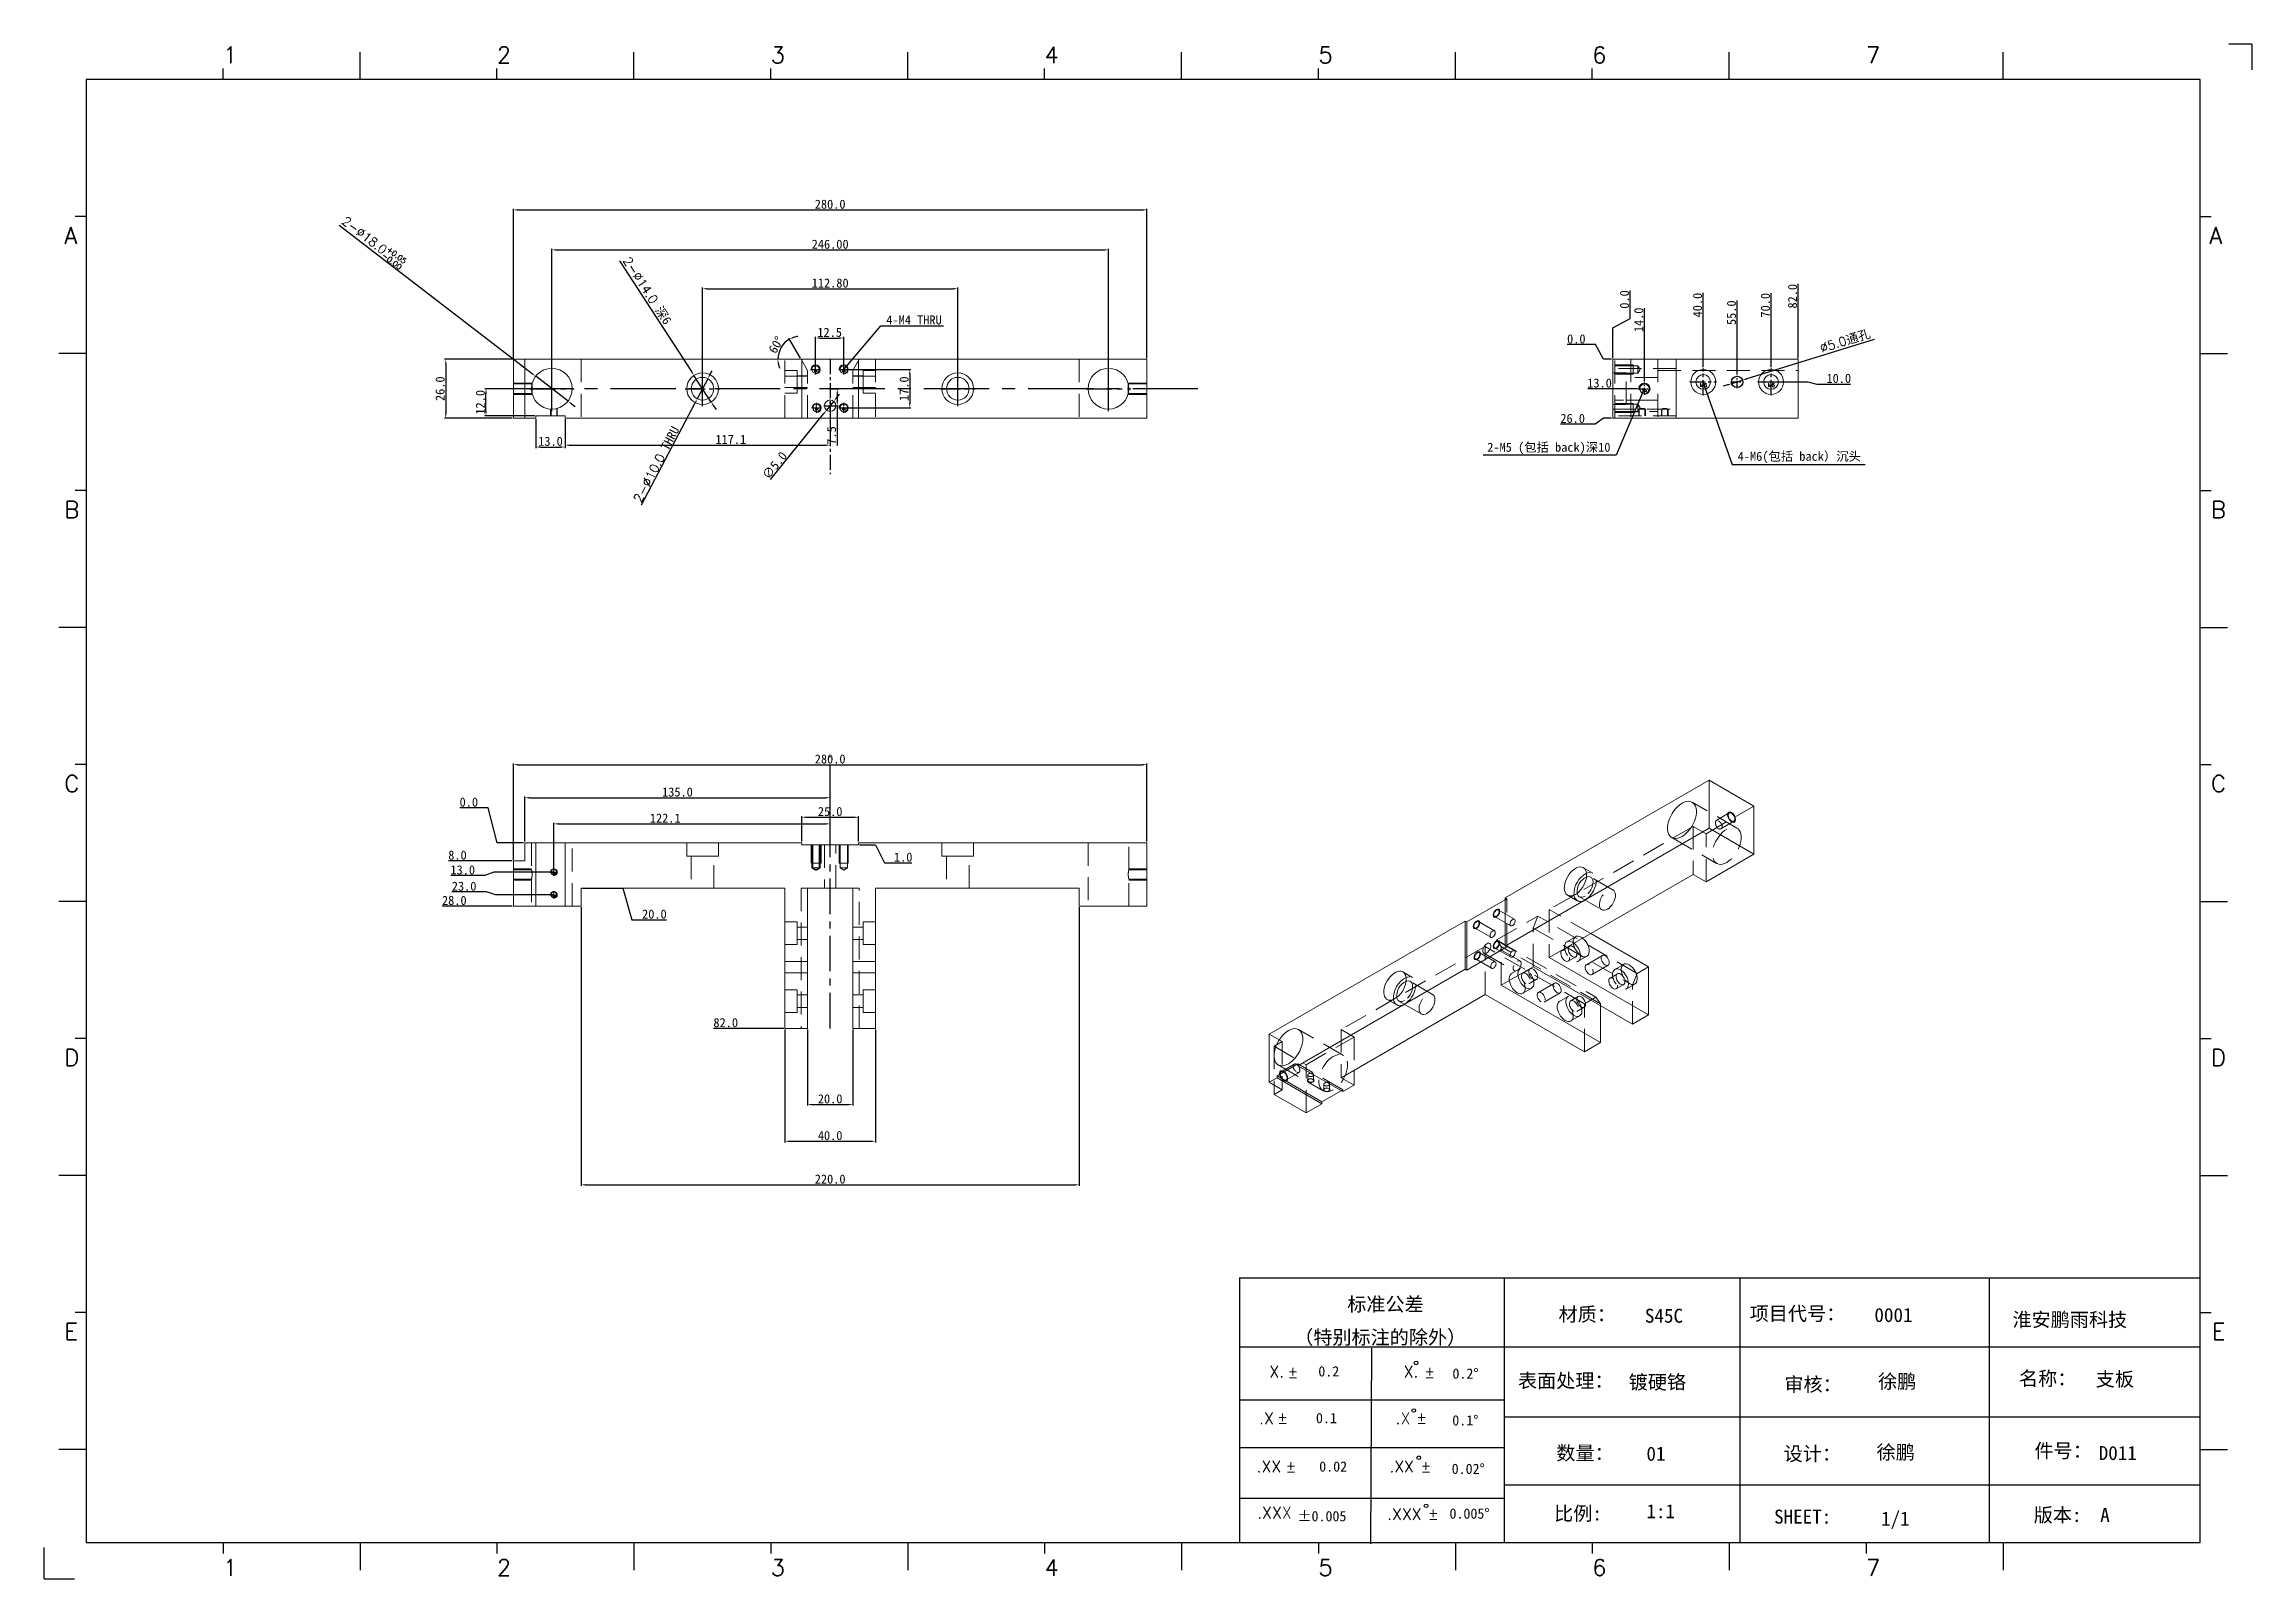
# Model space of a CAD drawing. Extents: x 83 to 30050, y -7164 to 695.
# Drawn here: x 19540 to 20515, y -3806 to -3128 of the extents above; entities that cross this region are included whole.
import ezdxf
from ezdxf.enums import TextEntityAlignment as Align

# ---------------------------------------------------------------- set-up
doc = ezdxf.new("R2010")
doc.units = 0
doc.header["$LTSCALE"] = 8
doc.header["$MEASUREMENT"] = 0
doc.header["$PDSIZE"] = 5
doc.linetypes.add('CENTER', pattern=[2, 1.25, -0.25, 0.25, -0.25])
doc.linetypes.add('HIDDEN', pattern=[1.905, 1.27, -0.635])
doc.layers.get('0').update_dxf_attribs({"linetype": 'CONTINUOUS'})
doc.layers.get('Defpoints').update_dxf_attribs({"linetype": 'CONTINUOUS'})
doc.layers.add('41', color=3, linetype='CONTINUOUS')
doc.layers.add('dim', color=82, linetype='CONTINUOUS', lineweight=9)
doc.layers.add('screw', color=33, linetype='CONTINUOUS', lineweight=13)
doc.styles.add('SIMPLEX', font='SIMPLEX')
doc.styles.get("Standard").update_dxf_attribs({"font": '', "height": 4})
doc.styles.add('TXT', font='txt.shx', dxfattribs={"bigfont": 'gbcbig.shx'})
doc.styles.get('Standard').set_extended_font_data('SimSun')
doc.dimstyles.new('ISO-25', dxfattribs={"dimtxt": 6, "dimasz": 2.5, "dimexe": 1.25, "dimexo": 0.625, "dimtad": 1, "dimdec": 1, "dimzin": 1, "dimdsep": 46, "dimtxsty": 'Standard', "dimcen": 2.5, "dimadec": 0, "dimazin": 0, "dimtm": 1e-09, "dimtfac": 1, "dimtdec": 1, "dimtmove": 0, "dimatfit": 3, "dimfxl": 1, "dimtolj": 1, "dimtzin": 0, "dimarcsym": 0})

msp = doc.modelspace()

# ---------------------------------------------------------------- texts
at = {"layer": 'dim', "char_height": 4}
for s, insert, attachment_point in [('\\A1;4-M4 THRU', (19911.855, -3252.115), 7), ('\\A1;2-M5 (包括 back)深10', (20231.917, -3309.341), 9), ('\\A1;4-M6(包括 back）沉头', (20288.141, -3313.342), 7)]:
    msp.add_mtext(s, dxfattribs=dict(at, insert=insert, attachment_point=attachment_point))

# ---------------------------------------------------------------- blocks, each defined once
blk = doc.blocks.new('A$C0BB32EA6')
at = {"layer": '41'}
for p, q in [((90.21, 427.84), (90.21, 435.66)), ((168.4, 427.84), (168.4, 435.66)), ((168.4, 427.84), (168.4, 435.66)), ((168.4, 427.84), (168.4, 435.66)), ((246.58, 427.84), (246.58, 435.66)), ((246.58, 427.84), (246.58, 435.66)), ((324.77, 427.84), (324.77, 435.66)), ((402.96, 427.84), (402.96, 435.66)), ((481.15, 427.84), (481.15, 435.66)), ((559.34, 427.84), (559.34, 435.66)), ((51.11, 427.84), (51.11, 430.97)), ((129.3, 427.84), (129.3, 430.97)), ((129.3, 427.84), (129.3, 430.97)), ((129.3, 427.84), (129.3, 430.97)), ((207.49, 427.84), (207.49, 430.97)), ((207.49, 427.84), (207.49, 430.97)), ((285.68, 427.84), (285.68, 430.97)), ((363.87, 427.84), (363.87, 430.97)), ((442.06, 427.84), (442.06, 430.97)), ((615.63, 427.84), (12.02, 427.84)), ((12.02, 427.84), (12.02, 10.32)), ((615.63, 10.32), (615.63, 427.84)), ((12.02, 388.75), (8.89, 388.75)), ((615.63, 388.75), (618.76, 388.75)), ((12.02, 349.66), (4.2, 349.66)), ((615.63, 349.66), (623.45, 349.66)), ((12.02, 310.56), (8.89, 310.56)), ((615.63, 310.56), (618.76, 310.56)), ((12.02, 271.47), (4.2, 271.47)), ((615.63, 271.47), (623.45, 271.47)), ((12.02, 232.37), (8.89, 232.37)), ((615.63, 232.37), (618.76, 232.37)), ((12.02, 193.28), (4.2, 193.28)), ((615.63, 193.28), (623.45, 193.28)), ((12.02, 154.18), (8.89, 154.18)), ((615.63, 154.18), (618.76, 154.18)), ((12.02, 115.09), (4.2, 115.09)), ((615.63, 115.09), (623.45, 115.09)), ((341.34, 85.85), (615.63, 85.85)), ((341.34, 85.85), (341.34, 10.32)), ((416.87, 85.85), (416.87, 10.32)), ((484.16, 85.85), (484.16, 10.32)), ((555.4, 85.7), (555.4, 10.17)), ((12.02, 76), (8.89, 76)), ((615.63, 76), (618.76, 76)), ((615.63, 66.14), (341.34, 66.14)), ((378.86, 10.02), (379.1, 65.84)), ((341.34, 51.12), (416.87, 51.12)), ((615.63, 46.17), (416.87, 46.17)), ((12.02, 36.9), (4.2, 36.9)), ((341.34, 37.5), (401.12, 37.5)), ((341.34, 37.5), (416.87, 37.5)), ((615.63, 36.9), (623.45, 36.9)), ((615.63, 26.74), (416.87, 26.74)), ((341.34, 23.05), (401.87, 23.05)), ((341.34, 23.05), (401.87, 23.05)), ((341.34, 23.05), (401.87, 23.05)), ((341.34, 23.05), (401.87, 23.05)), ((341.34, 23.05), (401.87, 23.05)), ((341.34, 23.05), (416.87, 23.05)), ((12.02, 10.32), (615.63, 10.32)), ((51.11, 10.32), (51.11, 7.19)), ((90.21, 10.32), (90.21, 2.5)), ((129.3, 10.32), (129.3, 7.19)), ((168.4, 10.32), (168.4, 2.5)), ((207.49, 10.32), (207.49, 7.19)), ((246.58, 10.32), (246.58, 2.5)), ((285.68, 10.32), (285.68, 7.19)), ((324.77, 10.32), (324.77, 2.5)), ((326.34, 10.32), (401.87, 10.32)), ((363.87, 10.32), (363.87, 7.19)), ((402.96, 10.32), (402.96, 2.5)), ((442.06, 10.32), (442.06, 7.19)), ((481.15, 10.32), (481.15, 2.5)), ((520.24, 10.32), (520.24, 7.19)), ((559.34, 10.32), (559.34, 2.5))]:
    blk.add_line(p, q, dxfattribs=at)
at = {"layer": '41', "linetype": 'Continuous'}
for p, q in [((630.37, 437.94), (623.79, 437.94)), ((630.37, 437.94), (630.37, 430.59)), ((0, 0), (0, 8.98)), ((0, 0), (8.64, 0))]:
    blk.add_line(p, q, dxfattribs=at)
at = {"layer": '41'}
for centre in [(391.73, 61.61), (391.07, 48.04), (392.49, 34.54), (394.6, 20.83)]:
    blk.add_circle(centre, 0.516, dxfattribs=at)
at = {"layer": '41', "style": 'SIMPLEX'}
for s, height, p in [('1', 4.69, (51.11, 432.54)), ('2', 4.69, (129.3, 432.54)), ('3', 4.69, (207.49, 432.54)), ('4', 4.69, (285.68, 432.54)), ('5', 4.69, (363.87, 432.54)), ('6', 4.69, (442.06, 432.54)), ('7', 4.69, (520.24, 432.54)), ('A', 4.75, (5.76, 380.93)), ('A', 4.75, (618.27, 380.93)), ('B', 4.75, (5.76, 302.74)), ('B', 4.75, (618.72, 302.74)), ('C', 4.75, (5.76, 224.55)), ('C', 4.75, (618.72, 224.55)), ('D', 4.75, (5.76, 146.37)), ('D', 4.75, (618.72, 146.37)), ('E', 4.75, (5.76, 68.18)), ('E', 4.75, (618.95, 68.18)), ('X.', 3.284, (349.84, 57.49)), ('%%p', 3.284, (355.04, 57.36)), ('X.', 3.284, (388.21, 57.49)), ('%%p', 3.284, (394.07, 57.36)), ('.X', 3.284, (346.89, 44.16)), ('%%p', 3.284, (352.09, 44.33)), ('.X', 3.284, (385.9, 44.16)), ('%%p', 3.284, (391.76, 44.33)), ('.XX', 3.284, (346.2, 30.42)), ('%%p', 3.284, (354.44, 30.46)), ('.XX', 3.284, (384.11, 30.42)), ('%%p', 3.284, (393.01, 30.46)), ('.XXX', 3.284, (383.48, 16.83)), ('%%p', 3.284, (395.11, 16.95)), ('1', 4.69, (51.11, 0.87)), ('2', 4.69, (129.3, 0.87)), ('3', 4.69, (207.49, 0.87)), ('4', 4.69, (285.68, 0.87)), ('5', 4.69, (363.87, 0.87)), ('6', 4.69, (442.06, 0.87)), ('7', 4.69, (520.24, 0.87))]:
    blk.add_text(s, height=height, dxfattribs=at).set_placement(p)
at = {"layer": '41', "linetype": 'Continuous'}
for s, p in [('标准公差', (372.08, 76.36)), ('材质：', (432.42, 73.5)), ('项目代号：', (486.99, 73.71)), ('淮安鹏雨科技', (562.04, 71.96)), ('（特别标注的除外）', (356.94, 66.94)), ('表面处理：', (420.83, 54.55)), ('审核：', (496.9, 53.5)), ('名称：', (563.9, 55.18)), ('数量：', (431.79, 33.91)), ('设计：', (496.69, 33.7)), ('件号：', (568.32, 34.55)), ('比例:', (431.16, 16.65)), ('SHEET:', (493.95, 15.75)), ('1/1', (524.5, 15.18)), ('版本:', (568.11, 16.23))]:
    blk.add_text(s, height=4, dxfattribs=at).set_placement(p)
at = {"layer": '41'}
for s, p in [('0.2', (363.82, 57.75)), ('0.2%%D', (402.12, 57.11)), ('0.1', (363.14, 44.41)), ('0.1%%D', (402.07, 43.76)), ('0.02', (364.07, 30.58)), ('0.02%%D', (401.9, 29.93)), ('0.005%%D', (401.27, 17.16))]:
    blk.add_text(s, height=2.929, dxfattribs=at).set_placement(p)
at = {"layer": '41', "style": 'SIMPLEX'}
blk.add_text('.XXX', height=3.284, dxfattribs=at).set_placement((351.31, 18.87), align=Align.MIDDLE_CENTER)
at = {"layer": '41'}
blk.add_text('%%P0.005', height=2.929, dxfattribs=at).set_placement((364.87, 17.89), align=Align.MIDDLE_CENTER)
at = {"layer": '41', "linetype": 'Continuous'}
for tag, p in [('材质', (457.07, 73.08)), ('代号', (522.6, 73.29)), ('表面处理', (452.44, 54.13)), ('审核', (523.65, 54.34)), ('名称', (585.81, 54.97)), ('数量', (457.5, 33.7)), ('设计', (523.23, 34.13)), ('件号', (586.65, 33.91)), ('比例', (457.5, 17.28)), ('版本', (587.08, 16.23))]:
    blk.add_attdef(tag, p, '', height=4, dxfattribs=at)
blk = doc.blocks.new('*D1038')
at = {"layer": 'Defpoints', "color": 0}
for p in [(19943.43, -3236.27), (19830.63, -3280.43), (19943.43, -3280.43)]:
    blk.add_point(p, dxfattribs=at)
at = {"layer": 'dim', "color": 0, "lineweight": -2}
for p, q in [((19830.63, -3279.93), (19830.63, -3235.77)), ((19832.63, -3236.27), (19941.43, -3236.27)), ((19943.43, -3279.93), (19943.43, -3235.77))]:
    blk.add_line(p, q, dxfattribs=at)
at = {"layer": 'dim', "color": 0}
for points in [[(19832.63, -3235.94), (19832.63, -3236.61), (19830.63, -3236.27)], [(19941.43, -3235.94), (19941.43, -3236.61), (19943.43, -3236.27)]]:
    blk.add_solid(points, dxfattribs=at)
at = {"layer": 'dim', "color": 0, "insert": (19887.03, -3233.77), "char_height": 4, "attachment_point": 5}
blk.add_mtext('\\A1;112.80', dxfattribs=at)
blk = doc.blocks.new('*D1039')
at = {"layer": 'Defpoints', "color": 0}
for p in [(20010.03, -3219.12), (19764.03, -3280.43), (20010.03, -3280.43)]:
    blk.add_point(p, dxfattribs=at)
at = {"layer": 'dim', "color": 0, "lineweight": -2}
for p, q in [((19764.03, -3279.93), (19764.03, -3218.62)), ((19766.03, -3219.12), (20008.03, -3219.12)), ((20010.03, -3279.93), (20010.03, -3218.62))]:
    blk.add_line(p, q, dxfattribs=at)
at = {"layer": 'dim', "color": 0}
for points in [[(19766.03, -3218.79), (19766.03, -3219.45), (19764.03, -3219.12)], [(20008.03, -3218.79), (20008.03, -3219.45), (20010.03, -3219.12)]]:
    blk.add_solid(points, dxfattribs=at)
at = {"layer": 'dim', "color": 0, "insert": (19887.03, -3216.62), "char_height": 4, "attachment_point": 5}
blk.add_mtext('\\A1;246.00', dxfattribs=at)
blk = doc.blocks.new('*D1040')
at = {"layer": 'Defpoints', "color": 0}
for p in [(20027.03, -3201.44), (19747.03, -3267.43), (20027.03, -3267.43)]:
    blk.add_point(p, dxfattribs=at)
at = {"layer": 'dim', "color": 0, "lineweight": -2}
for p, q in [((19747.03, -3266.93), (19747.03, -3200.94)), ((19749.03, -3201.44), (20025.03, -3201.44)), ((20027.03, -3266.93), (20027.03, -3200.94))]:
    blk.add_line(p, q, dxfattribs=at)
at = {"layer": 'dim', "color": 0}
for points in [[(19749.03, -3201.1), (19749.03, -3201.77), (19747.03, -3201.44)], [(20025.03, -3201.1), (20025.03, -3201.77), (20027.03, -3201.44)]]:
    blk.add_solid(points, dxfattribs=at)
at = {"layer": 'dim', "color": 0, "insert": (19887.03, -3198.94), "char_height": 4, "attachment_point": 5}
blk.add_mtext('\\A1;280.0', dxfattribs=at)
blk = doc.blocks.new('*D1041')
at = {"layer": 'Defpoints', "color": 0}
for p in [(19893.03, -3258.04), (19880.58, -3271.93), (19893.03, -3271.93)]:
    blk.add_point(p, dxfattribs=at)
at = {"layer": 'dim', "color": 0, "lineweight": -2}
for p, q in [((19880.58, -3271.43), (19880.58, -3257.55)), ((19882.58, -3258.04), (19891.03, -3258.04)), ((19893.03, -3271.43), (19893.03, -3257.55))]:
    blk.add_line(p, q, dxfattribs=at)
at = {"layer": 'dim', "color": 0}
for points in [[(19882.58, -3257.71), (19882.58, -3258.38), (19880.58, -3258.04)], [(19891.03, -3257.71), (19891.03, -3258.38), (19893.03, -3258.04)]]:
    blk.add_solid(points, dxfattribs=at)
at = {"layer": 'dim', "color": 0, "insert": (19886.81, -3255.55), "char_height": 4, "attachment_point": 5}
blk.add_mtext('\\A1;12.5', dxfattribs=at)
blk = doc.blocks.new('*D1042')
at = {"layer": 'Defpoints', "color": 0}
for p in [(19893.03, -3271.93), (19893.03, -3288.93), (19922.21, -3288.93)]:
    blk.add_point(p, dxfattribs=at)
at = {"layer": 'dim', "color": 0, "lineweight": -2}
for p, q in [((19893.53, -3271.93), (19922.71, -3271.93)), ((19922.21, -3273.93), (19922.21, -3286.93)), ((19893.53, -3288.93), (19922.71, -3288.93))]:
    blk.add_line(p, q, dxfattribs=at)
at = {"layer": 'dim', "color": 0}
for points in [[(19921.87, -3273.93), (19922.54, -3273.93), (19922.21, -3271.93)], [(19921.87, -3286.93), (19922.54, -3286.93), (19922.21, -3288.93)]]:
    blk.add_solid(points, dxfattribs=at)
at = {"layer": 'dim', "color": 0, "insert": (19919.71, -3280.43), "char_height": 4, "attachment_point": 5, "rotation": 90}
blk.add_mtext('\\A1;17.0', dxfattribs=at)
blk = doc.blocks.new('screw_m4_l')
at = {"layer": 'screw', "color": 1, "linetype": 'CENTER', "ltscale": 0.254}
for p, q in [((-2.2, 0), (2.2, 0)), ((0, -2.2), (0, 2.2))]:
    blk.add_line(p, q, dxfattribs=at)
at = {"layer": 'screw', "color": 33, "linetype": 'Continuous'}
blk.add_circle((0, 0), 1.65, dxfattribs=at)
at = {"layer": 'screw', "color": 92, "linetype": 'Continuous'}
blk.add_arc((0, 0), 2, 270, 180, dxfattribs=at)
at = {"layer": 'screw', "color": 6, "linetype": 'Continuous', "style": 'TXT'}
blk.add_text('M4', height=0.8, dxfattribs=at).set_placement((-0.68, -1))
blk = doc.blocks.new('*D1043')
at = {"layer": 'Defpoints', "color": 0}
for p in [(19826.82, -3274.56), (19834.45, -3286.3)]:
    blk.add_point(p, dxfattribs=at)
at = {"layer": 'dim', "color": 0, "lineweight": -2}
for p, q in [((19793.92, -3223.97), (19825.73, -3272.88)), ((19834.45, -3286.3), (19826.82, -3274.56)), ((19835.54, -3287.97), (19836.63, -3289.65))]:
    blk.add_line(p, q, dxfattribs=at)
at = {"layer": 'dim', "color": 0}
for points in [[(19826.01, -3272.7), (19825.45, -3273.06), (19826.82, -3274.56)], [(19835.82, -3287.79), (19835.26, -3288.15), (19834.45, -3286.3)]]:
    blk.add_solid(points, dxfattribs=at)
at = {"layer": 'dim', "color": 0, "insert": (19806.05, -3237.21), "char_height": 4, "attachment_point": 5, "rotation": 303.03744}
blk.add_mtext('\\A1;{\\Ftxt,bigfont|c134;2-∅14.0} 深6', dxfattribs=at)
blk = doc.blocks.new('*D1044')
at = {"layer": 'Defpoints', "color": 0}
for p in [(19832.96, -3276), (19828.31, -3284.85)]:
    blk.add_point(p, dxfattribs=at)
at = {"layer": 'dim', "color": 0, "lineweight": -2}
for p, q in [((19832.96, -3276), (19828.31, -3284.85)), ((19833.89, -3274.23), (19834.82, -3272.46)), ((19803.65, -3331.73), (19827.37, -3286.62))]:
    blk.add_line(p, q, dxfattribs=at)
at = {"layer": 'dim', "color": 0}
for points in [[(19833.6, -3274.08), (19834.19, -3274.39), (19832.96, -3276)], [(19827.08, -3286.47), (19827.67, -3286.78), (19828.31, -3284.85)]]:
    blk.add_solid(points, dxfattribs=at)
at = {"layer": 'dim', "color": 0, "insert": (19810.22, -3313.85), "char_height": 4, "attachment_point": 5, "rotation": 62.256}
blk.add_mtext('\\A1;{\\Ftxt,bigfont|c134;2-∅10.0} THRU', dxfattribs=at)
blk = doc.blocks.new('*D1045')
at = {"layer": 'Defpoints', "color": 0}
for p in [(19756.9, -3274.94), (19771.17, -3285.91)]:
    blk.add_point(p, dxfattribs=at)
at = {"layer": 'dim', "color": 0, "lineweight": -2}
for p, q in [((19669.99, -3208.18), (19755.31, -3273.73)), ((19771.17, -3285.91), (19756.9, -3274.94)), ((19772.76, -3287.13), (19774.34, -3288.35))]:
    blk.add_line(p, q, dxfattribs=at)
at = {"layer": 'dim', "color": 0}
for points in [[(19755.51, -3273.46), (19755.11, -3273.99), (19756.9, -3274.94)], [(19772.96, -3286.86), (19772.55, -3287.39), (19771.17, -3285.91)]]:
    blk.add_solid(points, dxfattribs=at)
at = {"layer": 'dim', "color": 0, "insert": (19685.14, -3215.66), "char_height": 4, "attachment_point": 5, "rotation": 322.46792}
blk.add_mtext('\\A1;{\\Ftxt,bigfont|c134;2-∅18.0{\\H2.400000;\\S+0.05^ -0.00;}}', dxfattribs=at)
blk = doc.blocks.new('*D1046')
at = {"layer": 'Defpoints', "color": 0}
for p in [(19888.61, -3285.98), (19885.46, -3289.87)]:
    blk.add_point(p, dxfattribs=at)
at = {"layer": 'dim', "color": 0, "lineweight": -2}
for p, q in [((19888.61, -3285.98), (19885.46, -3289.87)), ((19889.86, -3284.43), (19891.12, -3282.87)), ((19860.62, -3320.54), (19884.2, -3291.42))]:
    blk.add_line(p, q, dxfattribs=at)
at = {"layer": 'dim', "color": 0}
for points in [[(19889.61, -3284.22), (19890.12, -3284.64), (19888.61, -3285.98)], [(19883.94, -3291.21), (19884.46, -3291.63), (19885.46, -3289.87)]]:
    blk.add_solid(points, dxfattribs=at)
at = {"layer": 'dim', "color": 0, "insert": (19862.47, -3314.28), "char_height": 4, "attachment_point": 5, "rotation": 50.99992}
blk.add_mtext('\\A1;∅5.0', dxfattribs=at)
blk = doc.blocks.new('*D1047')
at = {"layer": 'Defpoints', "color": 0}
for p in [(19887.03, -3280.43), (19887.03, -3287.92), (19890.16, -3280.43)]:
    blk.add_point(p, dxfattribs=at)
at = {"layer": 'dim', "color": 0, "lineweight": -2}
for p, q in [((19887.53, -3280.43), (19890.66, -3280.43)), ((19887.53, -3287.92), (19890.66, -3287.92)), ((19890.16, -3282.43), (19890.16, -3285.92)), ((19890.16, -3287.92), (19890.16, -3305.49))]:
    blk.add_line(p, q, dxfattribs=at)
at = {"layer": 'dim', "color": 0}
for points in [[(19889.83, -3282.43), (19890.5, -3282.43), (19890.16, -3280.43)], [(19889.83, -3285.92), (19890.5, -3285.92), (19890.16, -3287.92)]]:
    blk.add_solid(points, dxfattribs=at)
at = {"layer": 'dim', "color": 0, "insert": (19887.66, -3301.08), "char_height": 4, "attachment_point": 5, "rotation": 90}
blk.add_mtext('\\A1;7.5', dxfattribs=at)
blk = doc.blocks.new('*D1048')
at = {"layer": 'Defpoints', "color": 0}
for p in [(19734.91, -3280.43), (19747.03, -3280.43), (19756.93, -3292.43)]:
    blk.add_point(p, dxfattribs=at)
at = {"layer": 'dim', "color": 0, "lineweight": -2}
for p, q in [((19746.53, -3280.43), (19734.41, -3280.43)), ((19734.91, -3290.43), (19734.91, -3282.43)), ((19756.43, -3292.43), (19734.41, -3292.43))]:
    blk.add_line(p, q, dxfattribs=at)
at = {"layer": 'dim', "color": 0}
for points in [[(19734.57, -3282.43), (19735.24, -3282.43), (19734.91, -3280.43)], [(19734.57, -3290.43), (19735.24, -3290.43), (19734.91, -3292.43)]]:
    blk.add_solid(points, dxfattribs=at)
at = {"layer": 'dim', "color": 0, "insert": (19732.41, -3286.43), "char_height": 4, "attachment_point": 5, "rotation": 90}
blk.add_mtext('\\A1;12.0', dxfattribs=at)
blk = doc.blocks.new('*D1049')
at = {"layer": 'Defpoints', "color": 0}
for p in [(19747.11, -3267.43), (19717.13, -3293.43), (19747.03, -3293.43)]:
    blk.add_point(p, dxfattribs=at)
at = {"layer": 'dim', "color": 0, "lineweight": -2}
for p, q in [((19746.61, -3267.43), (19716.63, -3267.43)), ((19717.13, -3269.43), (19717.13, -3291.43)), ((19746.53, -3293.43), (19716.63, -3293.43))]:
    blk.add_line(p, q, dxfattribs=at)
at = {"layer": 'dim', "color": 0}
for points in [[(19716.8, -3269.43), (19717.47, -3269.43), (19717.13, -3267.43)], [(19716.8, -3291.43), (19717.47, -3291.43), (19717.13, -3293.43)]]:
    blk.add_solid(points, dxfattribs=at)
at = {"layer": 'dim', "color": 0, "insert": (19714.63, -3280.43), "char_height": 4, "attachment_point": 5, "rotation": 90}
blk.add_mtext('\\A1;26.0', dxfattribs=at)
blk = doc.blocks.new('*D1050')
at = {"layer": 'Defpoints', "color": 0}
for p in [(19769.93, -3293.43), (19887.03, -3293.43), (19887.03, -3305.35)]:
    blk.add_point(p, dxfattribs=at)
at = {"layer": 'dim', "color": 0, "lineweight": -2}
for p, q in [((19769.93, -3293.93), (19769.93, -3305.85)), ((19887.03, -3293.93), (19887.03, -3305.85)), ((19771.93, -3305.35), (19885.03, -3305.35))]:
    blk.add_line(p, q, dxfattribs=at)
at = {"layer": 'dim', "color": 0}
for points in [[(19771.93, -3305.02), (19771.93, -3305.69), (19769.93, -3305.35)], [(19885.03, -3305.02), (19885.03, -3305.69), (19887.03, -3305.35)]]:
    blk.add_solid(points, dxfattribs=at)
at = {"layer": 'dim', "color": 0, "insert": (19843.11, -3302.85), "char_height": 4, "attachment_point": 5}
blk.add_mtext('\\A1;117.1', dxfattribs=at)
blk = doc.blocks.new('*D1051')
at = {"layer": 'Defpoints', "color": 0}
for p in [(19756.93, -3293.43), (19769.93, -3293.43), (19769.93, -3306.18)]:
    blk.add_point(p, dxfattribs=at)
at = {"layer": 'dim', "color": 0, "lineweight": -2}
for p, q in [((19756.93, -3293.93), (19756.93, -3306.68)), ((19769.93, -3293.93), (19769.93, -3306.68)), ((19758.93, -3306.18), (19767.93, -3306.18))]:
    blk.add_line(p, q, dxfattribs=at)
at = {"layer": 'dim', "color": 0}
for points in [[(19758.93, -3305.85), (19758.93, -3306.51), (19756.93, -3306.18)], [(19767.93, -3305.85), (19767.93, -3306.51), (19769.93, -3306.18)]]:
    blk.add_solid(points, dxfattribs=at)
at = {"layer": 'dim', "color": 0, "insert": (19763.43, -3303.68), "char_height": 4, "attachment_point": 5}
blk.add_mtext('\\A1;13.0', dxfattribs=at)
blk = doc.blocks.new('screw_m5_l')
at = {"layer": 'screw', "color": 1, "linetype": 'CENTER', "ltscale": 0.3175}
for p, q in [((-2.75, 0), (2.75, 0)), ((0, -2.75), (0, 2.75))]:
    blk.add_line(p, q, dxfattribs=at)
at = {"layer": 'screw', "color": 33, "linetype": 'Continuous'}
blk.add_circle((0, 0), 2.1, dxfattribs=at)
at = {"layer": 'screw', "color": 92, "linetype": 'Continuous'}
blk.add_arc((0, 0), 2.5, 270, 180, dxfattribs=at)
at = {"layer": 'screw', "color": 6, "linetype": 'Continuous', "style": 'TXT'}
blk.add_text('M5', height=1, dxfattribs=at).set_placement((-0.85, -1.25))
blk = doc.blocks.new('screw_m6_h')
at = {"layer": 'screw', "color": 1, "linetype": 'CENTER', "ltscale": 0.6985}
for p, q in [((-6.05, 0), (6.05, 0)), ((0, -6.05), (0, 6.05))]:
    blk.add_line(p, q, dxfattribs=at)
at = {"layer": 'screw', "color": 33}
for radius in [5.5, 3.25]:
    blk.add_circle((0, 0), radius, dxfattribs=at)
at = {"layer": 'screw', "color": 6, "style": 'TXT'}
blk.add_text('M6', height=1.65, dxfattribs=at).set_placement((-1.43, -2.2))
blk = doc.blocks.new('*D1053')
at = {"layer": 'Defpoints', "color": 0}
for p in [(20221.31, -3260.94), (20232.91, -3267.43), (20232.91, -3267.43)]:
    blk.add_point(p, dxfattribs=at)
at = {"layer": 'dim', "color": 0, "lineweight": -2}
for p, q in [((20225.31, -3260.94), (20212.83, -3260.94)), ((20228.91, -3267.43), (20225.31, -3260.94)), ((20232.41, -3267.43), (20228.91, -3267.43))]:
    blk.add_line(p, q, dxfattribs=at)
at = {"layer": 'dim', "color": 0, "insert": (20216.82, -3258.44), "char_height": 4, "attachment_point": 5}
blk.add_mtext('\\A1;0.0', dxfattribs=at)
blk = doc.blocks.new('*D1054')
at = {"layer": 'Defpoints', "color": 0}
for p in [(20232.91, -3267.43), (20232.81, -3280.43), (20244.41, -3280.43)]:
    blk.add_point(p, dxfattribs=at)
at = {"layer": 'dim', "color": 0, "lineweight": -2}
blk.add_line((20243.91, -3280.43), (20221.87, -3280.43), dxfattribs=at)
at = {"layer": 'dim', "color": 0, "insert": (20227.09, -3277.93), "char_height": 4, "attachment_point": 5}
blk.add_mtext('\\A1;13.0', dxfattribs=at)
blk = doc.blocks.new('*D1055')
at = {"layer": 'Defpoints', "color": 0}
for p in [(20232.91, -3267.43), (20302.91, -3277.43), (20327.11, -3278.38)]:
    blk.add_point(p, dxfattribs=at)
at = {"layer": 'dim', "color": 0, "lineweight": -2}
for p, q in [((20303.41, -3277.43), (20319.11, -3277.43)), ((20319.11, -3277.43), (20323.11, -3278.38)), ((20323.11, -3278.38), (20338.05, -3278.38))]:
    blk.add_line(p, q, dxfattribs=at)
at = {"layer": 'dim', "color": 0, "insert": (20332.83, -3275.88), "char_height": 4, "attachment_point": 5}
blk.add_mtext('\\A1;10.0', dxfattribs=at)
blk = doc.blocks.new('*D1056')
at = {"layer": 'Defpoints', "color": 0}
for p in [(20232.91, -3267.43), (20221.1, -3296.04), (20232.91, -3293.43)]:
    blk.add_point(p, dxfattribs=at)
at = {"layer": 'dim', "color": 0, "lineweight": -2}
for p, q in [((20225.1, -3296.04), (20209.8, -3296.04)), ((20228.91, -3293.43), (20225.1, -3296.04)), ((20232.41, -3293.43), (20228.91, -3293.43))]:
    blk.add_line(p, q, dxfattribs=at)
at = {"layer": 'dim', "color": 0, "insert": (20215.2, -3293.54), "char_height": 4, "attachment_point": 5}
blk.add_mtext('\\A1;26.0', dxfattribs=at)
blk = doc.blocks.new('*D1057')
at = {"layer": 'Defpoints', "color": 0}
for p in [(20240.63, -3245.48), (20232.91, -3267.43), (20232.91, -3267.43)]:
    blk.add_point(p, dxfattribs=at)
at = {"layer": 'dim', "color": 0, "lineweight": -2}
for p, q in [((20240.63, -3249.48), (20240.63, -3237.01)), ((20232.91, -3253.48), (20240.63, -3249.48)), ((20232.91, -3266.93), (20232.91, -3253.48))]:
    blk.add_line(p, q, dxfattribs=at)
at = {"layer": 'dim', "color": 0, "insert": (20238.13, -3240.99), "char_height": 4, "attachment_point": 5, "rotation": 90}
blk.add_mtext('\\A1;0.0', dxfattribs=at)
blk = doc.blocks.new('*D1058')
at = {"layer": 'Defpoints', "color": 0}
for p in [(20246.91, -3255.73), (20232.91, -3267.43), (20246.91, -3277.68)]:
    blk.add_point(p, dxfattribs=at)
at = {"layer": 'dim', "color": 0, "lineweight": -2}
blk.add_line((20246.91, -3277.18), (20246.91, -3244.79), dxfattribs=at)
at = {"layer": 'dim', "color": 0, "insert": (20244.41, -3250.01), "char_height": 4, "attachment_point": 5, "rotation": 90}
blk.add_mtext('\\A1;14.0', dxfattribs=at)
blk = doc.blocks.new('*D1059')
at = {"layer": 'Defpoints', "color": 0}
for p in [(20272.91, -3249.43), (20232.91, -3267.43), (20272.91, -3271.38)]:
    blk.add_point(p, dxfattribs=at)
at = {"layer": 'dim', "color": 0, "lineweight": -2}
blk.add_line((20272.91, -3270.88), (20272.91, -3238.04), dxfattribs=at)
at = {"layer": 'dim', "color": 0, "insert": (20270.41, -3243.49), "char_height": 4, "attachment_point": 5, "rotation": 90}
blk.add_mtext('\\A1;40.0', dxfattribs=at)
blk = doc.blocks.new('*D1060')
at = {"layer": 'Defpoints', "color": 0}
for p in [(20287.91, -3252.73), (20232.91, -3267.43), (20287.91, -3274.68)]:
    blk.add_point(p, dxfattribs=at)
at = {"layer": 'dim', "color": 0, "lineweight": -2}
blk.add_line((20287.91, -3274.18), (20287.91, -3241.48), dxfattribs=at)
at = {"layer": 'dim', "color": 0, "insert": (20285.41, -3246.86), "char_height": 4, "attachment_point": 5, "rotation": 90}
blk.add_mtext('\\A1;55.0', dxfattribs=at)
blk = doc.blocks.new('*D1061')
at = {"layer": 'Defpoints', "color": 0}
for p in [(20302.91, -3249.43), (20232.91, -3267.43), (20302.91, -3271.38)]:
    blk.add_point(p, dxfattribs=at)
at = {"layer": 'dim', "color": 0, "lineweight": -2}
blk.add_line((20302.91, -3270.88), (20302.91, -3238.2), dxfattribs=at)
at = {"layer": 'dim', "color": 0, "insert": (20300.41, -3243.57), "char_height": 4, "attachment_point": 5, "rotation": 90}
blk.add_mtext('\\A1;70.0', dxfattribs=at)
blk = doc.blocks.new('*D1062')
at = {"layer": 'Defpoints', "color": 0}
for p in [(20314.91, -3245.48), (20232.91, -3267.43), (20314.91, -3267.43)]:
    blk.add_point(p, dxfattribs=at)
at = {"layer": 'dim', "color": 0, "lineweight": -2}
blk.add_line((20314.91, -3266.93), (20314.91, -3234.14), dxfattribs=at)
at = {"layer": 'dim', "color": 0, "insert": (20312.41, -3239.56), "char_height": 4, "attachment_point": 5, "rotation": 90}
blk.add_mtext('\\A1;82.0', dxfattribs=at)
blk = doc.blocks.new('*D1063')
at = {"layer": 'Defpoints', "color": 0}
for p in [(20285.52, -3278.17), (20290.3, -3276.69)]:
    blk.add_point(p, dxfattribs=at)
at = {"layer": 'dim', "color": 0, "lineweight": -2}
for p, q in [((20348.42, -3258.68), (20292.21, -3276.1)), ((20285.52, -3278.17), (20290.3, -3276.69)), ((20283.61, -3278.76), (20281.7, -3279.35))]:
    blk.add_line(p, q, dxfattribs=at)
at = {"layer": 'dim', "color": 0}
for points in [[(20283.51, -3278.44), (20283.71, -3279.08), (20285.52, -3278.17)], [(20292.11, -3275.78), (20292.31, -3276.41), (20290.3, -3276.69)]]:
    blk.add_solid(points, dxfattribs=at)
at = {"layer": 'dim', "color": 0, "insert": (20335.67, -3259.43), "char_height": 4, "attachment_point": 5, "rotation": 17.20998}
blk.add_mtext('\\A1;{\\Ftxt,bigfont|c134;∅5.0}通孔', dxfattribs=at)
blk = doc.blocks.new('*D1064')
at = {"layer": 'Defpoints', "color": 0}
for p in [(19899.53, -3469.72), (19874.53, -3480.98), (19899.53, -3480.98)]:
    blk.add_point(p, dxfattribs=at)
at = {"layer": 'dim', "color": 0, "lineweight": -2}
for p, q in [((19874.53, -3480.48), (19874.53, -3469.22)), ((19876.53, -3469.72), (19897.53, -3469.72)), ((19899.53, -3480.48), (19899.53, -3469.22))]:
    blk.add_line(p, q, dxfattribs=at)
at = {"layer": 'dim', "color": 0}
for points in [[(19876.53, -3469.39), (19876.53, -3470.05), (19874.53, -3469.72)], [(19897.53, -3469.39), (19897.53, -3470.05), (19899.53, -3469.72)]]:
    blk.add_solid(points, dxfattribs=at)
at = {"layer": 'dim', "color": 0, "insert": (19887.03, -3467.22), "char_height": 4, "attachment_point": 5}
blk.add_mtext('\\A1;25.0', dxfattribs=at)
blk = doc.blocks.new('*D1065')
at = {"layer": 'Defpoints', "color": 0}
for p in [(20027.03, -3446.51), (20027.03, -3480.98), (19747.03, -3488.98)]:
    blk.add_point(p, dxfattribs=at)
at = {"layer": 'dim', "color": 0, "lineweight": -2}
for p, q in [((19747.03, -3488.48), (19747.03, -3446.01)), ((19749.03, -3446.51), (20025.03, -3446.51)), ((20027.03, -3480.48), (20027.03, -3446.01))]:
    blk.add_line(p, q, dxfattribs=at)
at = {"layer": 'dim', "color": 0}
for points in [[(19749.03, -3446.18), (19749.03, -3446.84), (19747.03, -3446.51)], [(20025.03, -3446.18), (20025.03, -3446.84), (20027.03, -3446.51)]]:
    blk.add_solid(points, dxfattribs=at)
at = {"layer": 'dim', "color": 0, "insert": (19887.03, -3444.01), "char_height": 4, "attachment_point": 5}
blk.add_mtext('\\A1;280.0', dxfattribs=at)
blk = doc.blocks.new('*D1066')
at = {"layer": 'Defpoints', "color": 0}
for p in [(19777.03, -3508.98), (19997.03, -3508.98), (19997.03, -3632.09)]:
    blk.add_point(p, dxfattribs=at)
at = {"layer": 'dim', "color": 0, "lineweight": -2}
for p, q in [((19777.03, -3509.48), (19777.03, -3632.59)), ((19997.03, -3509.48), (19997.03, -3632.59)), ((19779.03, -3632.09), (19995.03, -3632.09))]:
    blk.add_line(p, q, dxfattribs=at)
at = {"layer": 'dim', "color": 0}
for points in [[(19779.03, -3631.75), (19779.03, -3632.42), (19777.03, -3632.09)], [(19995.03, -3631.75), (19995.03, -3632.42), (19997.03, -3632.09)]]:
    blk.add_solid(points, dxfattribs=at)
at = {"layer": 'dim', "color": 0, "insert": (19887.03, -3629.59), "char_height": 4, "attachment_point": 5}
blk.add_mtext('\\A1;220.0', dxfattribs=at)
blk = doc.blocks.new('*D1067')
at = {"layer": 'Defpoints', "color": 0}
for p in [(19867.03, -3562.98), (19907.03, -3562.98), (19907.03, -3612.85)]:
    blk.add_point(p, dxfattribs=at)
at = {"layer": 'dim', "color": 0, "lineweight": -2}
for p, q in [((19867.03, -3563.48), (19867.03, -3613.35)), ((19907.03, -3563.48), (19907.03, -3613.35)), ((19869.03, -3612.85), (19905.03, -3612.85))]:
    blk.add_line(p, q, dxfattribs=at)
at = {"layer": 'dim', "color": 0}
for points in [[(19869.03, -3612.51), (19869.03, -3613.18), (19867.03, -3612.85)], [(19905.03, -3612.51), (19905.03, -3613.18), (19907.03, -3612.85)]]:
    blk.add_solid(points, dxfattribs=at)
at = {"layer": 'dim', "color": 0, "insert": (19887.03, -3610.35), "char_height": 4, "attachment_point": 5}
blk.add_mtext('\\A1;40.0', dxfattribs=at)
blk = doc.blocks.new('*D1068')
at = {"layer": 'Defpoints', "color": 0}
for p in [(19877.03, -3562.98), (19897.03, -3562.98), (19897.03, -3596.63)]:
    blk.add_point(p, dxfattribs=at)
at = {"layer": 'dim', "color": 0, "lineweight": -2}
for p, q in [((19877.03, -3563.48), (19877.03, -3597.13)), ((19897.03, -3563.48), (19897.03, -3597.13)), ((19879.03, -3596.63), (19895.03, -3596.63))]:
    blk.add_line(p, q, dxfattribs=at)
at = {"layer": 'dim', "color": 0}
for points in [[(19879.03, -3596.29), (19879.03, -3596.96), (19877.03, -3596.63)], [(19895.03, -3596.29), (19895.03, -3596.96), (19897.03, -3596.63)]]:
    blk.add_solid(points, dxfattribs=at)
at = {"layer": 'dim', "color": 0, "insert": (19887.03, -3594.13), "char_height": 4, "attachment_point": 5}
blk.add_mtext('\\A1;20.0', dxfattribs=at)
blk = doc.blocks.new('*D1069')
at = {"layer": 'Defpoints', "color": 0}
for p in [(19887.03, -3461.11), (19752.03, -3480.98), (19887.03, -3481.98)]:
    blk.add_point(p, dxfattribs=at)
at = {"layer": 'dim', "color": 0, "lineweight": -2}
for p, q in [((19752.03, -3480.48), (19752.03, -3460.61)), ((19754.03, -3461.11), (19885.03, -3461.11)), ((19887.03, -3481.48), (19887.03, -3460.61))]:
    blk.add_line(p, q, dxfattribs=at)
at = {"layer": 'dim', "color": 0}
for points in [[(19754.03, -3460.78), (19754.03, -3461.44), (19752.03, -3461.11)], [(19885.03, -3460.78), (19885.03, -3461.44), (19887.03, -3461.11)]]:
    blk.add_solid(points, dxfattribs=at)
at = {"layer": 'dim', "color": 0, "insert": (19819.53, -3458.61), "char_height": 4, "attachment_point": 5}
blk.add_mtext('\\A1;135.0', dxfattribs=at)
blk = doc.blocks.new('screw_m3_l')
at = {"layer": 'screw', "color": 1, "linetype": 'CENTER', "ltscale": 0.1905}
for p, q in [((-1.65, 0), (1.65, 0)), ((0, -1.65), (0, 1.65))]:
    blk.add_line(p, q, dxfattribs=at)
at = {"layer": 'screw', "color": 33, "linetype": 'Continuous'}
blk.add_circle((0, 0), 1.25, dxfattribs=at)
at = {"layer": 'screw', "color": 92, "linetype": 'Continuous'}
blk.add_arc((0, 0), 1.5, 270, 180, dxfattribs=at)
at = {"layer": 'screw', "color": 6, "linetype": 'Continuous', "style": 'TXT'}
blk.add_text('M3', height=0.6, dxfattribs=at).set_placement((-0.51, -0.75))
blk = doc.blocks.new('*D1071')
at = {"layer": 'Defpoints', "color": 0}
for p in [(19731.8, -3465.56), (19752.03, -3480.98), (19752.03, -3480.98)]:
    blk.add_point(p, dxfattribs=at)
at = {"layer": 'dim', "color": 0, "lineweight": -2}
for p, q in [((19735.8, -3465.56), (19723.33, -3465.56)), ((19739.8, -3480.98), (19735.8, -3465.56)), ((19751.53, -3480.98), (19739.8, -3480.98))]:
    blk.add_line(p, q, dxfattribs=at)
at = {"layer": 'dim', "color": 0, "insert": (19727.31, -3463.06), "char_height": 4, "attachment_point": 5}
blk.add_mtext('\\A1;0.0', dxfattribs=at)
blk = doc.blocks.new('*D1072')
at = {"layer": 'Defpoints', "color": 0}
for p in [(19752.03, -3480.98), (19726.8, -3488.98), (19747.03, -3488.98)]:
    blk.add_point(p, dxfattribs=at)
at = {"layer": 'dim', "color": 0, "lineweight": -2}
blk.add_line((19746.53, -3488.98), (19718.3, -3488.98), dxfattribs=at)
at = {"layer": 'dim', "color": 0, "insert": (19722.3, -3486.48), "char_height": 4, "attachment_point": 5}
blk.add_mtext('\\A1;8.0', dxfattribs=at)
blk = doc.blocks.new('*D1073')
at = {"layer": 'Defpoints', "color": 0}
for p in [(19752.03, -3480.98), (19730.35, -3495.51), (19764.93, -3493.98)]:
    blk.add_point(p, dxfattribs=at)
at = {"layer": 'dim', "color": 0, "lineweight": -2}
for p, q in [((19734.35, -3495.51), (19719.4, -3495.51)), ((19738.35, -3493.98), (19734.35, -3495.51)), ((19764.43, -3493.98), (19738.35, -3493.98))]:
    blk.add_line(p, q, dxfattribs=at)
at = {"layer": 'dim', "color": 0, "insert": (19724.62, -3493.01), "char_height": 4, "attachment_point": 5}
blk.add_mtext('\\A1;13.0', dxfattribs=at)
blk = doc.blocks.new('*D1074')
at = {"layer": 'Defpoints', "color": 0}
for p in [(19752.03, -3480.98), (19731.15, -3502.71), (19764.93, -3503.98)]:
    blk.add_point(p, dxfattribs=at)
at = {"layer": 'dim', "color": 0, "lineweight": -2}
for p, q in [((19735.15, -3502.71), (19719.85, -3502.71)), ((19739.15, -3503.98), (19735.15, -3502.71)), ((19764.43, -3503.98), (19739.15, -3503.98))]:
    blk.add_line(p, q, dxfattribs=at)
at = {"layer": 'dim', "color": 0, "insert": (19725.25, -3500.21), "char_height": 4, "attachment_point": 5}
blk.add_mtext('\\A1;23.0', dxfattribs=at)
blk = doc.blocks.new('*D1075')
at = {"layer": 'Defpoints', "color": 0}
for p in [(19752.03, -3480.98), (19777.03, -3500.98), (19803.43, -3515.03)]:
    blk.add_point(p, dxfattribs=at)
at = {"layer": 'dim', "color": 0, "lineweight": -2}
for p, q in [((19777.53, -3500.98), (19795.43, -3500.98)), ((19795.43, -3500.98), (19799.43, -3515.03)), ((19799.43, -3515.03), (19814.73, -3515.03))]:
    blk.add_line(p, q, dxfattribs=at)
at = {"layer": 'dim', "color": 0, "insert": (19809.33, -3512.53), "char_height": 4, "attachment_point": 5}
blk.add_mtext('\\A1;20.0', dxfattribs=at)
blk = doc.blocks.new('*D1076')
at = {"layer": 'Defpoints', "color": 0}
for p in [(19752.03, -3480.98), (19726.8, -3508.98), (19747.03, -3508.98)]:
    blk.add_point(p, dxfattribs=at)
at = {"layer": 'dim', "color": 0, "lineweight": -2}
blk.add_line((19746.53, -3508.98), (19715.5, -3508.98), dxfattribs=at)
at = {"layer": 'dim', "color": 0, "insert": (19720.9, -3506.48), "char_height": 4, "attachment_point": 5}
blk.add_mtext('\\A1;28.0', dxfattribs=at)
blk = doc.blocks.new('*D1077')
at = {"layer": 'Defpoints', "color": 0}
for p in [(19752.03, -3480.98), (19846.8, -3562.98), (19867.03, -3562.98)]:
    blk.add_point(p, dxfattribs=at)
at = {"layer": 'dim', "color": 0, "lineweight": -2}
blk.add_line((19866.53, -3562.98), (19835.46, -3562.98), dxfattribs=at)
at = {"layer": 'dim', "color": 0, "insert": (19840.88, -3560.48), "char_height": 4, "attachment_point": 5}
blk.add_mtext('\\A1;82.0', dxfattribs=at)
blk = doc.blocks.new('*D1078')
at = {"layer": 'Defpoints', "color": 0}
for p in [(19752.03, -3267.43), (19866.31, -3260.85), (19874.15, -3267.43), (19874.53, -3267.43), (19877.03, -3272.43)]:
    blk.add_point(p, dxfattribs=at)
at = {"layer": 'dim', "color": 0, "lineweight": -2}
blk.add_line((19873.9, -3266.99), (19868.78, -3258.14), dxfattribs=at)
for start, end in [(120, 180), (97.54802, 108.77401), (191.22599, 202.45198)]:
    blk.add_arc((19874.15, -3267.43), 10.22, start, end, dxfattribs=at)
at = {"layer": 'dim', "color": 0}
for points in [[(19870.99, -3258.05), (19870.72, -3257.44), (19869.03, -3258.57)], [(19863.79, -3269.45), (19864.45, -3269.38), (19863.92, -3267.43)]]:
    blk.add_solid(points, dxfattribs=at)
at = {"layer": 'dim', "color": 0, "insert": (19863.13, -3261.06), "char_height": 4, "attachment_point": 5, "rotation": 60}
blk.add_mtext('\\A1;60°', dxfattribs=at)
blk = doc.blocks.new('*D1079')
at = {"layer": 'Defpoints', "color": 0}
for p in [(19752.03, -3480.98), (19899.53, -3481.98), (19915.02, -3489.87)]:
    blk.add_point(p, dxfattribs=at)
at = {"layer": 'dim', "color": 0, "lineweight": -2}
for p, q in [((19900.03, -3481.98), (19907.02, -3481.98)), ((19907.02, -3481.98), (19911.02, -3489.87)), ((19911.02, -3489.87), (19923.12, -3489.87))]:
    blk.add_line(p, q, dxfattribs=at)
at = {"layer": 'dim', "color": 0, "insert": (19919.32, -3487.37), "char_height": 4, "attachment_point": 5}
blk.add_mtext('\\A1;1.0', dxfattribs=at)
blk = doc.blocks.new('*D1401')
at = {"layer": 'Defpoints', "color": 0}
for p in [(19887.03, -3472.64), (19887.03, -3472.64), (19764.93, -3493.98)]:
    blk.add_point(p, dxfattribs=at)
at = {"layer": 'dim', "color": 0, "lineweight": -2}
for p, q in [((19764.93, -3493.48), (19764.93, -3472.14)), ((19766.93, -3472.64), (19885.03, -3472.64))]:
    blk.add_line(p, q, dxfattribs=at)
at = {"layer": 'dim', "color": 0}
for points in [[(19766.93, -3472.31), (19766.93, -3472.98), (19764.93, -3472.64)], [(19885.03, -3472.31), (19885.03, -3472.98), (19887.03, -3472.64)]]:
    blk.add_solid(points, dxfattribs=at)
at = {"layer": 'dim', "color": 0, "insert": (19814.13, -3470.14), "char_height": 4, "attachment_point": 5}
blk.add_mtext('\\A1;122.1', dxfattribs=at)

# ---------------------------------------------------------------- dimensions: what is measured, and where the dimension line sits
at = {"layer": 'dim'}
for p1, p2, text, override, picture, middle in [((19771.17, -3285.91), (19756.896, -3274.944), '{\\Ftxt,bigfont|c134;2-<>}', {"dimtxt": 2.5, "dimasz": 2, "dimexe": 0.49975, "dimexo": 0.49975, "dimgap": 0.49975, "dimtol": 1, "dimlim": 0, "dimtp": 0.05, "dimtm": 0, "dimtfac": 0.6, "dimtdec": 2, "dimtolj": 1}, '*D1045', (19683.131, -3218.277)), ((19834.449, -3286.295), (19826.817, -3274.559), '{\\Ftxt,bigfont|c134;2-<>} 深6', {"dimtxt": 2.5, "dimasz": 2, "dimexe": 0.49975, "dimexo": 0.49975, "dimgap": 0.49975}, '*D1043', (19803.573, -3238.818)), ((20285.522, -3278.167), (20290.298, -3276.687), '{\\Ftxt,bigfont|c134;<>}通孔', {"dimtxt": 2.5, "dimasz": 2, "dimexe": 0.49975, "dimexo": 0.49975, "dimgap": 0.49975}, '*D1063', (20336.576, -3262.353)), ((19832.96, -3276.002), (19828.305, -3284.852), '{\\Ftxt,bigfont|c134;2-<>} THRU', {"dimtxt": 2.5, "dimasz": 2, "dimexe": 0.49975, "dimexo": 0.49975, "dimgap": 0.49975}, '*D1044', (19812.438, -3315.019))]:
    dim = msp.add_diameter_dim_2p(p1=p1, p2=p2, text=text, dimstyle='ISO-25', override=override, dxfattribs=at)
    dim.commit()
    dim.dimension.update_dxf_attribs({"geometry": picture, "text_midpoint": middle, "dimtype": 163})
for base, p1, p2, override, picture, middle in [((20027.033, -3201.438), (19747.033, -3267.427), (20027.033, -3267.427), {"dimtxt": 2.5, "dimasz": 2, "dimexe": 0.49975, "dimexo": 0.49975, "dimgap": 0.49975}, '*D1040', (19887.033, -3198.938)), ((20010.033, -3219.119), (19764.033, -3280.427), (20010.033, -3280.427), {"dimtxt": 2.5, "dimasz": 2, "dimexe": 0.49975, "dimexo": 0.49975, "dimgap": 0.49975, "dimdec": 2}, '*D1039', (19887.033, -3216.619)), ((19943.433, -3236.273), (19830.633, -3280.427), (19943.433, -3280.427), {"dimtxt": 2.5, "dimasz": 2, "dimexe": 0.49975, "dimexo": 0.49975, "dimgap": 0.49975, "dimdec": 2}, '*D1038', (19887.033, -3233.773)), ((19893.033, -3258.045), (19880.58, -3271.927), (19893.033, -3271.927), {"dimtxt": 2.5, "dimasz": 2, "dimexe": 0.49975, "dimexo": 0.49975, "dimgap": 0.49975}, '*D1041', (19886.806, -3255.545)), ((19769.933, -3306.18), (19756.933, -3293.427), (19769.933, -3293.427), {"dimtxt": 2.5, "dimasz": 2, "dimexe": 0.49975, "dimexo": 0.49975, "dimgap": 0.49975}, '*D1051', (19763.433, -3303.681)), ((20027.033, -3446.509), (19747.033, -3488.984), (20027.033, -3480.984), {"dimtxt": 2.5, "dimasz": 2, "dimexe": 0.49975, "dimexo": 0.49975, "dimgap": 0.49975}, '*D1065', (19887.033, -3444.01)), ((19887.033, -3461.109), (19752.033, -3480.984), (19887.033, -3481.984), {"dimtxt": 2.5, "dimasz": 2, "dimexe": 0.49975, "dimexo": 0.49975, "dimgap": 0.49975}, '*D1069', (19819.533, -3458.609)), ((19899.533, -3469.72), (19874.533, -3480.984), (19899.533, -3480.984), {"dimtxt": 2.5, "dimasz": 2, "dimexe": 0.49975, "dimexo": 0.49975, "dimgap": 0.49975}, '*D1064', (19887.033, -3467.221)), ((19997.033, -3632.087), (19777.033, -3508.984), (19997.033, -3508.984), {"dimtxt": 2.5, "dimasz": 2, "dimexe": 0.49975, "dimexo": 0.49975, "dimgap": 0.49975}, '*D1066', (19887.033, -3629.587)), ((19907.033, -3612.848), (19867.033, -3562.984), (19907.033, -3562.984), {"dimtxt": 2.5, "dimasz": 2, "dimexe": 0.49975, "dimexo": 0.49975, "dimgap": 0.49975}, '*D1067', (19887.033, -3610.348)), ((19897.033, -3596.625), (19877.033, -3562.984), (19897.033, -3562.984), {"dimtxt": 2.5, "dimasz": 2, "dimexe": 0.49975, "dimexo": 0.49975, "dimgap": 0.49975}, '*D1068', (19887.033, -3594.126))]:
    dim = msp.add_linear_dim(base=base, p1=p1, p2=p2, dimstyle='ISO-25', override=override, dxfattribs=at)
    dim.commit()
    dim.dimension.update_dxf_attribs({"geometry": picture, "text_midpoint": middle})
for feature_location, offset, dtype, origin, picture, middle in [((20314.91, -3267.427), (0, 21.943), 1, (20232.91, -3267.427), '*D1062', (20312.41, -3239.561)), ((20232.909828354, -3267.426859258), (7.715255638, 21.943471555), 1, (20232.909828354, -3267.426859258), '*D1057', (20238.125333992, -3240.994748814)), ((20272.91, -3271.377), (0, 21.943), 1, (20232.91, -3267.427), '*D1059', (20270.41, -3243.489)), ((20302.91, -3271.377), (0, 21.943), 1, (20232.91, -3267.427), '*D1061', (20300.41, -3243.567)), ((20287.91, -3274.677), (0, 21.943), 1, (20232.91, -3267.427), '*D1060', (20285.41, -3246.856)), ((20246.91, -3277.677), (0, 21.943), 1, (20232.91, -3267.427), '*D1058', (20244.41, -3250.011)), ((20232.909828354, -3267.426859258), (-11.59960021, 6.486906544), 0, (20232.909828354, -3267.426859258), '*D1053', (20216.821589255, -3258.440202714)), ((20232.91, -3293.427), (-11.814, -2.611), 0, (20232.91, -3267.427), '*D1056', (20215.196, -3293.538)), ((20244.41, -3280.427), (-11.6, 0), 0, (20232.91, -3267.427), '*D1054', (20227.088, -3277.927)), ((20302.91, -3277.427), (24.198, -0.957), 0, (20232.91, -3267.427), '*D1055', (20332.83, -3275.884)), ((19752.032884967, -3480.984238661), (-20.229534563, 15.423337277), 0, (19752.032884967, -3480.984238661), '*D1071', (19727.314711515, -3463.061151384)), ((19747.033, -3508.984), (-20.23, 0), 0, (19752.033, -3480.984), '*D1076', (19720.904, -3506.484)), ((19747.033, -3488.984), (-20.23, 0), 0, (19752.033, -3480.984), '*D1072', (19722.304, -3486.484)), ((19764.933, -3493.984), (-34.586, -1.527), 0, (19752.033, -3480.984), '*D1073', (19724.625, -3493.012)), ((19764.933, -3503.984), (-33.782, 1.272), 0, (19752.033, -3480.984), '*D1074', (19725.251, -3500.212)), ((19777.033, -3500.984), (26.397, -14.042), 0, (19752.033, -3480.984), '*D1075', (19809.33, -3512.526)), ((19867.033, -3562.984), (-20.23, 0), 0, (19752.033, -3480.984), '*D1077', (19840.881, -3560.484)), ((19899.533, -3481.984), (15.483, -7.882), 0, (19752.033, -3480.984), '*D1079', (19919.316, -3487.366))]:
    dim = msp.add_ordinate_dim(feature_location=feature_location, offset=offset, dtype=dtype, origin=origin, dimstyle='ISO-25', override={"dimtxt": 2.5, "dimasz": 2, "dimexe": 0.49975, "dimexo": 0.49975, "dimgap": 0.49975}, dxfattribs=at)
    dim.commit()
    dim.dimension.update_dxf_attribs({"geometry": picture, "text_midpoint": middle})
dim = msp.add_angular_dim_2l(base=(19866.314, -3260.855), line1=((19874.533, -3267.427), (19752.033, -3267.427)), line2=((19877.033, -3272.427), (19874.146, -3267.427)), dimstyle='ISO-25', override={"dimtxt": 2.5, "dimasz": 2, "dimexe": 0.49975, "dimexo": 0.49975, "dimgap": 0.49975}, dxfattribs=at)
dim.commit()
dim.dimension.update_dxf_attribs({"geometry": '*D1078', "text_midpoint": (19863.127, -3261.065)})
for base, p1, p2, picture, middle in [((19717.134, -3293.427), (19747.111, -3267.427), (19747.033, -3293.427), '*D1049', (19714.634, -3280.427)), ((19922.205, -3288.927), (19893.033, -3271.927), (19893.033, -3288.927), '*D1042', (19919.706, -3280.427)), ((19734.908, -3280.427), (19756.933, -3292.427), (19747.033, -3280.427), '*D1048', (19732.409, -3286.427))]:
    dim = msp.add_linear_dim(base=base, p1=p1, p2=p2, angle=90, dimstyle='ISO-25', override={"dimtxt": 2.5, "dimasz": 2, "dimexe": 0.49975, "dimexo": 0.49975, "dimgap": 0.49975}, dxfattribs=at)
    dim.commit()
    dim.dimension.update_dxf_attribs({"geometry": picture, "text_midpoint": middle})
dim = msp.add_diameter_dim_2p(p1=(19888.606, -3285.981), p2=(19885.46, -3289.867), dimstyle='ISO-25', override={"dimtxt": 2.5, "dimasz": 2, "dimexe": 0.49975, "dimexo": 0.49975, "dimgap": 0.49975}, dxfattribs=at)
dim.commit()
dim.dimension.update_dxf_attribs({"geometry": '*D1046', "text_midpoint": (19864.413, -3315.857), "dimtype": 163})
dim = msp.add_linear_dim(base=(19890.163, -3280.427), p1=(19887.033, -3287.924), p2=(19887.033, -3280.427), angle=90, dimstyle='ISO-25', override={"dimtxt": 2.5, "dimasz": 2, "dimexe": 0.49975, "dimexo": 0.49975, "dimgap": 0.49975}, dxfattribs=at)
dim.commit()
dim.dimension.update_dxf_attribs({"geometry": '*D1047', "text_midpoint": (19890.163, -3301.081), "dimtype": 160})
for base, p1, p2, picture, middle in [((19887.033, -3305.352), (19769.933, -3293.427), (19887.033, -3293.427), '*D1050', (19843.113, -3305.352)), ((19887.033, -3472.644), (19764.933, -3493.984), (19887.033, -3472.644), '*D1401', (19814.132, -3472.644))]:
    dim = msp.add_linear_dim(base=base, p1=p1, p2=p2, dimstyle='ISO-25', override={"dimtxt": 2.5, "dimasz": 2, "dimexe": 0.49975, "dimexo": 0.49975, "dimgap": 0.49975}, dxfattribs=at)
    dim.commit()
    dim.dimension.update_dxf_attribs({"geometry": picture, "text_midpoint": middle, "dimtype": 160})

# ---------------------------------------------------------------- linework, layer by layer
at = {"color": 7, "linetype": 'Continuous', "lineweight": 15}
for p, q in [((19747.033, -3267.427), (19747.033, -3293.427)), ((19747.033, -3267.427), (19752.033, -3267.427)), ((19752.033, -3267.427), (19752.033, -3293.427)), ((19874.533, -3267.427), (19752.033, -3267.427)), ((19874.533, -3267.427), (19874.533, -3293.427)), ((19899.533, -3267.427), (19874.533, -3267.427)), ((19899.533, -3293.427), (19899.533, -3267.427)), ((20027.033, -3267.427), (19899.533, -3267.427)), ((20027.033, -3293.427), (20027.033, -3267.427)), ((20232.91, -3293.427), (20232.91, -3267.427)), ((20260.91, -3267.427), (20232.91, -3267.427)), ((20260.91, -3267.427), (20260.91, -3293.427)), ((20314.91, -3267.427), (20260.91, -3267.427)), ((20314.91, -3267.427), (20314.91, -3293.427)), ((19747.033, -3293.427), (19752.033, -3293.427)), ((19756.933, -3293.427), (19752.033, -3293.427)), ((19769.933, -3292.427), (19756.933, -3292.427)), ((19756.933, -3292.427), (19756.933, -3293.427)), ((19769.933, -3292.427), (19769.933, -3293.427)), ((19874.533, -3293.427), (19769.933, -3293.427)), ((19874.533, -3293.427), (19899.533, -3293.427)), ((20027.033, -3293.427), (19899.533, -3293.427)), ((20260.91, -3293.427), (20232.91, -3293.427)), ((20314.91, -3293.427), (20260.91, -3293.427)), ((20275.557, -3453.337), (20185.401, -3505.383)), ((20275.557, -3474.567), (20275.557, -3453.337)), ((20295.356, -3464.766), (20275.557, -3453.337)), ((20295.356, -3464.766), (20295.356, -3485.997)), ((19752.033, -3488.984), (19752.033, -3480.984)), ((19756.933, -3480.984), (19752.033, -3480.984)), ((19756.933, -3480.984), (19756.933, -3508.984)), ((19769.933, -3480.984), (19756.933, -3480.984)), ((19769.933, -3508.984), (19769.933, -3480.984)), ((19874.533, -3480.984), (19769.933, -3480.984)), ((19874.533, -3481.984), (19874.533, -3480.984)), ((19874.533, -3481.984), (19899.533, -3481.984)), ((19899.533, -3481.984), (19899.533, -3480.984)), ((20027.033, -3480.984), (19899.533, -3480.984)), ((20027.033, -3508.984), (20027.033, -3480.984)), ((20275.557, -3474.567), (20185.401, -3526.613)), ((20295.356, -3485.997), (20275.557, -3474.567)), ((19747.033, -3488.984), (19747.033, -3508.984)), ((19747.033, -3488.984), (19752.033, -3488.984)), ((20295.356, -3485.997), (20274.143, -3498.243)), ((19867.033, -3500.984), (19777.033, -3500.984)), ((19777.033, -3500.984), (19777.033, -3508.984)), ((19867.033, -3562.984), (19867.033, -3500.984)), ((19877.033, -3500.984), (19897.033, -3500.984)), ((19877.033, -3562.984), (19877.033, -3500.984)), ((19897.033, -3500.984), (19897.033, -3562.984)), ((19997.033, -3500.984), (19907.033, -3500.984)), ((19907.033, -3562.984), (19907.033, -3500.984)), ((19997.033, -3508.984), (19997.033, -3500.984)), ((20268.486, -3494.977), (20204.847, -3531.715)), ((20274.143, -3498.243), (20268.486, -3494.977)), ((19756.933, -3508.984), (19747.033, -3508.984)), ((19756.933, -3508.984), (19769.933, -3508.984)), ((19777.033, -3508.984), (19769.933, -3508.984)), ((20027.033, -3508.984), (19997.033, -3508.984)), ((20185.401, -3506.199), (20168.431, -3515.996)), ((20185.401, -3526.613), (20185.401, -3505.383)), ((20167.723, -3515.588), (20081.103, -3565.593)), ((20167.723, -3515.588), (20167.723, -3536.818)), ((20168.431, -3515.996), (20167.723, -3515.588)), ((20168.431, -3515.996), (20168.431, -3537.226)), ((20248.687, -3535.794), (20223.234, -3521.1)), ((20168.431, -3537.226), (20186.108, -3527.021)), ((20186.108, -3527.021), (20185.401, -3526.613)), ((20248.687, -3557.024), (20204.847, -3531.715)), ((20167.723, -3536.818), (20093.76, -3579.516)), ((20168.431, -3537.226), (20167.723, -3536.818)), ((20183.633, -3543.962), (20197.775, -3535.797)), ((20197.775, -3535.797), (20241.616, -3561.106)), ((20248.687, -3535.794), (20248.687, -3557.024)), ((20176.562, -3548.044), (20112.923, -3584.782)), ((20220.403, -3573.352), (20176.562, -3548.044)), ((20227.474, -3569.27), (20183.633, -3543.962)), ((20227.474, -3569.27), (20227.474, -3552.942)), ((20248.687, -3557.024), (20241.616, -3561.106)), ((19877.033, -3562.984), (19867.033, -3562.984)), ((19907.033, -3562.984), (19897.033, -3562.984)), ((20081.103, -3565.593), (20081.103, -3586.823)), ((20227.474, -3569.27), (20220.403, -3573.352)), ((20093.76, -3578.7), (20084.568, -3584.006)), ((20093.76, -3578.7), (20093.76, -3579.516)), ((20113.559, -3590.946), (20093.76, -3579.516)), ((20084.568, -3584.823), (20081.103, -3586.823)), ((20086.76, -3590.089), (20081.103, -3586.823)), ((20083.224, -3588.048), (20083.224, -3592.13)), ((20083.224, -3592.13), (20086.76, -3590.089)), ((20084.568, -3584.006), (20084.568, -3584.823)), ((20084.568, -3584.006), (20104.367, -3595.436)), ((20084.568, -3584.823), (20104.367, -3596.252)), ((20104.367, -3595.436), (20112.852, -3590.538)), ((20112.923, -3584.782), (20118.58, -3588.048)), ((20118.58, -3588.048), (20113.559, -3590.946)), ((20118.58, -3581.516), (20118.58, -3588.048)), ((20083.224, -3592.13), (20097.366, -3600.294)), ((20104.367, -3596.252), (20097.366, -3600.294)), ((20104.367, -3595.436), (20104.367, -3596.252))]:
    msp.add_line(p, q, dxfattribs=at)
at = {"color": 7, "linetype": 'HIDDEN', "lineweight": 0}
for p, q in [((19777.033, -3267.427), (19777.033, -3293.427)), ((19867.033, -3293.427), (19867.033, -3267.427)), ((19877.033, -3272.427), (19874.146, -3267.427)), ((19899.92, -3267.427), (19897.033, -3272.427)), ((19907.033, -3267.427), (19907.033, -3293.427)), ((19997.033, -3267.427), (19997.033, -3293.427)), ((20233.91, -3293.427), (20233.91, -3267.427)), ((20240.91, -3267.427), (20240.91, -3293.427)), ((20252.91, -3267.427), (20252.91, -3293.427)), ((19755.275, -3278.327), (19747.033, -3278.327)), ((19755.281, -3282.927), (19755.281, -3277.927)), ((19872.433, -3272.427), (19867.033, -3272.427)), ((19877.033, -3274.927), (19867.033, -3274.927)), ((19872.433, -3282.427), (19872.433, -3272.427)), ((19877.033, -3274.677), (19872.433, -3274.677)), ((19877.033, -3293.427), (19877.033, -3272.427)), ((19897.033, -3293.427), (19897.033, -3272.427)), ((19901.633, -3274.677), (19897.033, -3274.677)), ((19907.033, -3274.927), (19897.033, -3274.927)), ((19901.633, -3272.427), (19901.633, -3282.427)), ((19907.033, -3272.427), (19901.633, -3272.427)), ((20018.784, -3277.927), (20018.784, -3282.927)), ((20027.033, -3278.327), (20018.784, -3278.327)), ((20260.91, -3271.427), (20232.91, -3271.427)), ((20238.91, -3273.427), (20232.91, -3273.427)), ((20244.01, -3270.277), (20233.91, -3270.277)), ((20233.91, -3273.577), (20244.01, -3273.577)), ((20238.91, -3287.427), (20238.91, -3273.427)), ((20252.91, -3275.427), (20238.91, -3275.427)), ((20241.91, -3273.927), (20241.91, -3269.927)), ((20241.91, -3273.927), (20241.91, -3269.927)), ((20244.01, -3273.577), (20244.01, -3270.277)), ((20245.001, -3271.927), (20244.01, -3270.277)), ((20244.01, -3273.577), (20245.001, -3271.927)), ((20252.91, -3272.427), (20314.91, -3272.427)), ((19747.033, -3282.527), (19755.281, -3282.527)), ((19867.033, -3279.927), (19877.033, -3279.927)), ((19867.033, -3282.427), (19872.433, -3282.427)), ((19872.433, -3280.177), (19877.033, -3280.177)), ((19897.033, -3279.927), (19907.033, -3279.927)), ((19897.033, -3280.177), (19901.633, -3280.177)), ((19901.633, -3282.427), (19907.033, -3282.427)), ((20018.791, -3282.527), (20027.033, -3282.527)), ((20232.91, -3287.427), (20238.91, -3287.427)), ((20252.91, -3285.424), (20233.91, -3285.424)), ((20244.01, -3287.277), (20233.91, -3287.277)), ((20238.91, -3285.427), (20252.91, -3285.427)), ((20241.91, -3290.927), (20241.91, -3286.927)), ((20241.91, -3290.927), (20241.91, -3286.927)), ((20244.01, -3290.577), (20244.01, -3287.277)), ((20245.001, -3288.927), (20244.01, -3287.277)), ((19763.683, -3289.421), (19763.683, -3292.427)), ((19766.183, -3292.427), (19766.183, -3289.093)), ((19766.433, -3289.166), (19766.183, -3289.166)), ((19766.433, -3289.166), (19766.183, -3289.166)), ((20232.91, -3289.427), (20260.91, -3289.427)), ((20260.91, -3292.427), (20232.91, -3292.427)), ((20233.91, -3290.424), (20252.91, -3290.424)), ((20233.91, -3290.577), (20244.01, -3290.577)), ((20244.01, -3290.577), (20245.001, -3288.927)), ((20244.66, -3289.38), (20244.66, -3292.427)), ((20247.16, -3292.427), (20247.16, -3289.382)), ((20254.66, -3289.38), (20254.66, -3292.427)), ((20257.16, -3292.427), (20257.16, -3289.382)), ((20287.835, -3474.527), (20268.036, -3463.097)), ((20268.486, -3473.747), (20204.847, -3510.485)), ((20268.486, -3473.747), (20268.486, -3494.977)), ((20274.143, -3477.013), (20268.486, -3473.747)), ((20274.143, -3477.013), (20295.356, -3464.766)), ((20284.407, -3467.848), (20278.662, -3471.164)), ((20280.763, -3474.801), (20286.507, -3471.485)), ((19755.033, -3480.984), (19755.033, -3492.909)), ((19773.033, -3508.984), (19773.033, -3480.984)), ((19823.633, -3480.984), (19823.633, -3486.984)), ((19837.633, -3486.984), (19837.633, -3480.984)), ((19878.93, -3481.984), (19878.93, -3492.084)), ((19879.383, -3481.984), (19879.383, -3492.084)), ((19882.23, -3492.084), (19882.23, -3481.984)), ((19882.683, -3492.084), (19882.683, -3481.984)), ((19884.533, -3481.984), (19884.533, -3500.984)), ((19889.533, -3500.984), (19889.533, -3481.984)), ((19891.383, -3481.984), (19891.383, -3492.084)), ((19894.683, -3492.084), (19894.683, -3481.984)), ((19936.433, -3480.984), (19936.433, -3486.984)), ((19950.433, -3486.984), (19950.433, -3480.984)), ((20001.033, -3480.984), (20001.033, -3508.984)), ((20019.033, -3492.909), (20019.033, -3480.984)), ((20259.037, -3478.686), (20278.836, -3490.115)), ((20274.143, -3498.243), (20274.143, -3477.013)), ((19755.039, -3492.884), (19747.033, -3492.884)), ((19823.633, -3486.984), (19830.633, -3486.984)), ((19825.633, -3486.984), (19825.633, -3500.984)), ((19830.633, -3486.984), (19837.633, -3486.984)), ((19835.633, -3500.984), (19835.633, -3486.984)), ((19878.58, -3489.984), (19882.58, -3489.984)), ((19878.93, -3492.084), (19879.383, -3492.084)), ((19878.93, -3492.084), (19880.58, -3493.076)), ((19879.033, -3489.984), (19883.033, -3489.984)), ((19879.383, -3492.084), (19881.033, -3492.084)), ((19879.383, -3492.084), (19881.033, -3493.076)), ((19880.58, -3493.076), (19882.23, -3492.084)), ((19881.033, -3492.084), (19882.683, -3492.084)), ((19881.033, -3493.076), (19882.683, -3492.084)), ((19891.033, -3489.984), (19895.033, -3489.984)), ((19891.033, -3489.984), (19895.033, -3489.984)), ((19891.383, -3492.084), (19893.033, -3492.084)), ((19891.383, -3492.084), (19893.033, -3493.076)), ((19893.033, -3492.084), (19894.683, -3492.084)), ((19893.033, -3493.076), (19894.683, -3492.084)), ((19936.433, -3486.984), (19943.433, -3486.984)), ((19938.433, -3486.984), (19938.433, -3500.984)), ((19943.433, -3486.984), (19950.433, -3486.984)), ((19948.433, -3500.984), (19948.433, -3486.984)), ((20027.033, -3492.884), (20019.027, -3492.884)), ((20224.185, -3494.465), (20219.943, -3492.015)), ((19747.033, -3497.084), (19755.035, -3497.084)), ((19755.033, -3497.074), (19755.033, -3508.984)), ((19755.276, -3494.845), (19755.272, -3495.265)), ((19877.033, -3500.984), (19874.146, -3500.984)), ((19874.146, -3500.984), (19874.146, -3562.984)), ((19899.92, -3500.984), (19897.033, -3500.984)), ((19899.92, -3562.984), (19899.92, -3500.984)), ((20018.784, -3494.984), (20018.79, -3494.845)), ((20018.793, -3495.265), (20018.784, -3494.984)), ((20019.031, -3497.084), (20027.033, -3497.084)), ((20019.033, -3508.984), (20019.033, -3497.074)), ((20233.085, -3501.911), (20223.186, -3496.197)), ((20189.479, -3514.813), (20182.337, -3510.69)), ((20186.108, -3505.791), (20185.401, -3505.383)), ((20186.108, -3505.791), (20185.401, -3506.199)), ((20186.108, -3527.021), (20186.108, -3505.791)), ((20204.847, -3510.485), (20204.847, -3531.715)), ((20223.234, -3521.1), (20204.847, -3510.485)), ((20212.943, -3504.14), (20217.186, -3506.589)), ((20218.186, -3504.857), (20228.085, -3510.572)), ((19872.433, -3515.984), (19867.033, -3515.984)), ((19872.433, -3520.984), (19872.433, -3515.984)), ((19877.033, -3518.234), (19872.433, -3518.234)), ((19872.433, -3525.984), (19872.433, -3520.984)), ((19901.633, -3518.234), (19897.033, -3518.234)), ((19901.633, -3515.984), (19901.633, -3525.984)), ((19907.033, -3515.984), (19901.633, -3515.984)), ((20171.881, -3518.631), (20179.023, -3522.754)), ((20180.673, -3519.896), (20173.531, -3515.773)), ((20180.687, -3513.548), (20187.829, -3517.671)), ((20181.592, -3523.91), (20199.817, -3513.389)), ((20199.817, -3513.389), (20197.775, -3518.65)), ((20197.775, -3535.797), (20197.775, -3518.65)), ((20197.775, -3518.65), (20241.616, -3543.959)), ((20243.657, -3538.698), (20199.817, -3513.389)), ((20216.489, -3522.485), (20212.671, -3524.689)), ((19867.033, -3525.984), (19872.433, -3525.984)), ((19872.433, -3523.734), (19877.033, -3523.734)), ((19897.033, -3523.734), (19901.633, -3523.734)), ((19901.633, -3525.984), (19907.033, -3525.984)), ((20176.562, -3526.814), (20112.923, -3563.552)), ((20180.993, -3533.592), (20173.852, -3529.469)), ((20176.019, -3529.796), (20189.455, -3537.551)), ((20220.403, -3552.122), (20176.562, -3526.814)), ((20176.562, -3548.044), (20176.562, -3526.814)), ((20191.954, -3533.221), (20178.519, -3525.465)), ((20180.687, -3527.429), (20187.829, -3531.552)), ((20183.633, -3526.814), (20181.592, -3523.91)), ((20181.592, -3523.91), (20225.433, -3549.218)), ((20189.479, -3528.694), (20182.337, -3524.571)), ((20227.474, -3552.123), (20183.633, -3526.814)), ((20183.633, -3543.962), (20183.633, -3526.814)), ((20213.795, -3526.637), (20210.543, -3528.515)), ((20213.293, -3533.279), (20216.545, -3531.401)), ((20217.67, -3533.349), (20221.488, -3531.145)), ((20228.345, -3530.773), (20221.274, -3534.855)), ((19877.033, -3533.484), (19867.033, -3533.484)), ((19867.033, -3538.484), (19877.033, -3538.484)), ((19907.033, -3533.484), (19897.033, -3533.484)), ((19897.033, -3538.484), (19907.033, -3538.484)), ((20144.424, -3540.51), (20140.181, -3538.061)), ((20172.202, -3532.327), (20179.344, -3536.45)), ((20192.023, -3536.608), (20188.205, -3538.813)), ((20196.401, -3536.679), (20193.148, -3538.557)), ((20195.898, -3543.32), (20199.15, -3541.443)), ((20223.774, -3539.185), (20230.845, -3535.103)), ((20235.009, -3538.884), (20231.756, -3540.761)), ((20237.702, -3534.731), (20233.884, -3536.935)), ((20241.616, -3543.959), (20243.657, -3538.698)), ((20243.657, -3538.698), (20248.687, -3535.794)), ((19872.433, -3545.984), (19867.033, -3545.984)), ((19872.433, -3550.984), (19872.433, -3545.984)), ((19877.033, -3548.234), (19872.433, -3548.234)), ((19872.433, -3555.984), (19872.433, -3550.984)), ((19901.633, -3548.234), (19897.033, -3548.234)), ((19901.633, -3545.984), (19901.633, -3555.984)), ((19907.033, -3545.984), (19901.633, -3545.984)), ((20133.182, -3550.185), (20137.424, -3552.635)), ((20138.424, -3550.903), (20148.324, -3556.617)), ((20153.323, -3547.957), (20143.424, -3542.242)), ((20193.204, -3547.473), (20197.023, -3545.269)), ((20207.132, -3543.019), (20200.061, -3547.101)), ((20202.561, -3551.431), (20209.632, -3547.349)), ((20213.236, -3548.855), (20209.418, -3551.059)), ((20217.614, -3548.925), (20214.361, -3550.803)), ((20220.403, -3552.122), (20225.433, -3549.218)), ((20225.433, -3549.218), (20227.474, -3552.123)), ((20234.506, -3545.525), (20237.758, -3543.647)), ((20238.883, -3545.595), (20242.702, -3543.391)), ((20241.616, -3561.106), (20241.616, -3543.959)), ((19867.033, -3555.984), (19872.433, -3555.984)), ((19872.433, -3553.734), (19877.033, -3553.734)), ((19897.033, -3553.734), (19901.633, -3553.734)), ((19901.633, -3555.984), (19907.033, -3555.984)), ((20214.417, -3559.719), (20218.236, -3557.515)), ((20217.111, -3555.566), (20220.364, -3553.689)), ((20220.403, -3573.352), (20220.403, -3552.122)), ((20227.474, -3552.942), (20227.474, -3552.123)), ((20086.76, -3568.859), (20081.103, -3565.593)), ((20083.224, -3570.9), (20086.76, -3568.859)), ((20083.224, -3570.9), (20083.224, -3588.048)), ((20083.224, -3570.9), (20097.366, -3579.064)), ((20086.76, -3568.859), (20086.76, -3590.089)), ((20113.887, -3574.945), (20094.088, -3563.515)), ((20097.366, -3579.064), (20118.58, -3566.817)), ((20112.923, -3563.552), (20112.923, -3584.782)), ((20112.923, -3563.552), (20118.58, -3566.817)), ((20118.58, -3566.817), (20118.58, -3581.516)), ((20085.089, -3579.104), (20104.887, -3590.534)), ((20092.161, -3578.829), (20086.417, -3582.145)), ((20113.559, -3590.129), (20093.76, -3578.7)), ((20097.366, -3600.294), (20097.366, -3579.064)), ((20088.517, -3585.782), (20094.261, -3582.467)), ((20098.167, -3583.598), (20098.167, -3586.047)), ((20100.667, -3586.047), (20100.667, -3583.453)), ((20105.238, -3587.68), (20105.238, -3590.129)), ((20107.738, -3590.129), (20107.738, -3587.535)), ((20112.852, -3590.538), (20113.559, -3590.129)), ((20113.559, -3590.129), (20113.559, -3590.946))]:
    msp.add_line(p, q, dxfattribs=at)
at = {"color": 1, "linetype": 'CENTER', "ltscale": 0.6604}
msp.add_line((19887.033, -3267.427), (19887.033, -3318.126), dxfattribs=at)
at = {"color": 7, "linetype": 'Continuous', "lineweight": 0}
for p, q in [((19747.033, -3277.927), (19755.281, -3277.927)), ((20027.033, -3277.927), (20018.784, -3277.927)), ((20233.91, -3269.927), (20241.91, -3269.927)), ((20233.91, -3269.927), (20241.91, -3269.927)), ((20233.91, -3273.927), (20241.91, -3273.927)), ((20233.91, -3273.927), (20241.91, -3273.927)), ((19747.033, -3282.927), (19755.281, -3282.927)), ((20027.033, -3282.927), (20018.784, -3282.927)), ((20233.91, -3286.927), (20241.91, -3286.927)), ((20233.91, -3286.927), (20241.91, -3286.927)), ((19763.433, -3292.427), (19763.433, -3289.407)), ((19763.433, -3292.427), (19763.433, -3289.407)), ((19766.433, -3292.427), (19766.433, -3289.166)), ((19766.433, -3292.427), (19766.433, -3289.166)), ((20233.91, -3290.927), (20241.91, -3290.927)), ((20233.91, -3290.927), (20241.91, -3290.927)), ((20244.41, -3292.427), (20244.41, -3289.382)), ((20247.41, -3292.427), (20247.41, -3289.382)), ((20254.41, -3292.427), (20254.41, -3289.382)), ((20257.41, -3292.427), (20257.41, -3289.382)), ((19878.58, -3481.984), (19878.58, -3489.984)), ((19879.033, -3481.984), (19879.033, -3489.984)), ((19882.58, -3481.984), (19882.58, -3489.984)), ((19883.033, -3481.984), (19883.033, -3489.984)), ((19891.033, -3481.984), (19891.033, -3489.984)), ((19891.033, -3481.984), (19891.033, -3489.984)), ((19895.033, -3481.984), (19895.033, -3489.984)), ((19895.033, -3481.984), (19895.033, -3489.984)), ((19747.033, -3492.484), (19755.033, -3492.484)), ((20027.033, -3492.484), (20019.033, -3492.484)), ((19747.033, -3497.484), (19755.033, -3497.484)), ((20027.033, -3497.484), (20019.033, -3497.484))]:
    msp.add_line(p, q, dxfattribs=at)
at = {"color": 1, "linetype": 'CENTER', "ltscale": 1.143}
for p, q in [((19764.033, -3290.327), (19764.033, -3270.527)), ((20010.033, -3290.327), (20010.033, -3270.527)), ((19754.133, -3280.427), (19773.933, -3280.427)), ((20000.133, -3280.427), (20019.933, -3280.427))]:
    msp.add_line(p, q, dxfattribs=at)
at = {"color": 1, "linetype": 'CENTER', "ltscale": 0.889}
for p, q in [((19830.633, -3288.127), (19830.633, -3272.727)), ((19943.433, -3288.127), (19943.433, -3272.727)), ((19822.933, -3280.427), (19838.333, -3280.427)), ((19935.733, -3280.427), (19951.133, -3280.427))]:
    msp.add_line(p, q, dxfattribs=at)
at = {"color": 1, "linetype": 'CENTER', "ltscale": 0.254}
for p, q in [((19878.38, -3271.927), (19882.78, -3271.927)), ((19880.58, -3274.127), (19880.58, -3269.727)), ((19890.833, -3271.927), (19895.233, -3271.927)), ((19893.033, -3274.127), (19893.033, -3269.727)), ((19893.033, -3291.127), (19893.033, -3286.727)), ((19890.833, -3288.927), (19895.233, -3288.927))]:
    msp.add_line(p, q, dxfattribs=at)
at = {"color": 1, "linetype": 'CENTER', "ltscale": 0.3175}
for p, q in [((20246.91, -3283.177), (20246.91, -3277.677)), ((20246.91, -3283.177), (20246.91, -3277.677)), ((20285.16, -3277.427), (20290.66, -3277.427)), ((20287.91, -3280.177), (20287.91, -3274.677)), ((19884.283, -3287.924), (19889.783, -3287.924)), ((19887.033, -3290.674), (19887.033, -3285.174)), ((20244.16, -3280.427), (20249.66, -3280.427)), ((20244.16, -3280.427), (20249.66, -3280.427))]:
    msp.add_line(p, q, dxfattribs=at)
at = {"color": 1, "linetype": 'CENTER', "ltscale": 0.635}
for p, q in [((20267.41, -3277.427), (20278.41, -3277.427)), ((20272.91, -3282.927), (20272.91, -3271.927)), ((20297.41, -3277.427), (20308.41, -3277.427)), ((20302.91, -3282.927), (20302.91, -3271.927))]:
    msp.add_line(p, q, dxfattribs=at)
at = {"color": 1, "linetype": 'CENTER', "ltscale": 2.88417}
msp.add_line((20049.589, -3280.427), (19735.318, -3280.427), dxfattribs=at)
at = {"color": 1, "linetype": 'CENTER', "ltscale": 0.20955}
for p, q in [((19881.033, -3290.742), (19881.033, -3287.112)), ((19879.218, -3288.927), (19882.848, -3288.927))]:
    msp.add_line(p, q, dxfattribs=at)
at = {"color": 1, "linetype": 'CENTER', "ltscale": 1.5748}
msp.add_line((19887.033, -3562.984), (19887.033, -3442.672), dxfattribs=at)
at = {"color": 1, "linetype": 'CENTER', "ltscale": 0.1905}
for p, q in [((19764.933, -3495.634), (19764.933, -3492.334)), ((19763.283, -3493.984), (19766.583, -3493.984)), ((19764.933, -3505.634), (19764.933, -3502.334)), ((19763.283, -3503.984), (19766.583, -3503.984))]:
    msp.add_line(p, q, dxfattribs=at)
at = {"color": 7, "linetype": 'Continuous', "lineweight": 15, "flags": 128}
for points in [[(20263.536, -3478.24), (20262.588, -3478.706), (20261.661, -3478.997), (20260.775, -3479.106), (20259.951, -3479.033), (20259.208, -3478.777), (20258.561, -3478.346), (20258.025, -3477.747), (20257.612, -3476.996), (20257.332, -3476.108), (20257.19, -3475.104), (20257.19, -3474.006), (20257.332, -3472.838), (20257.612, -3471.626), (20258.025, -3470.398), (20258.561, -3469.182), (20259.208, -3468.003), (20259.951, -3466.889), (20260.775, -3465.864), (20261.661, -3464.952), (20262.588, -3464.172), (20263.536, -3463.542), (20264.485, -3463.077), (20265.412, -3462.786), (20266.298, -3462.676), (20267.121, -3462.75), (20267.865, -3463.005), (20268.512, -3463.437), (20269.048, -3464.035), (20269.46, -3464.787), (20269.741, -3465.674), (20269.883, -3466.679), (20269.883, -3467.777), (20269.741, -3468.945), (20269.46, -3470.156), (20269.048, -3471.384), (20268.512, -3472.601), (20267.865, -3473.78), (20267.121, -3474.894), (20266.298, -3475.918), (20265.412, -3476.831), (20264.485, -3477.611), (20263.536, -3478.24)], [(20285.457, -3467.952), (20284.998, -3467.771), (20284.584, -3467.776), (20284.255, -3467.965), (20284.044, -3468.322), (20283.972, -3468.809), (20284.044, -3469.381), (20284.255, -3469.981), (20284.584, -3470.55), (20284.998, -3471.033), (20285.457, -3471.381), (20285.916, -3471.562), (20286.33, -3471.558), (20286.658, -3471.368), (20286.869, -3471.012), (20286.942, -3470.524), (20286.869, -3469.952), (20286.658, -3469.352), (20286.33, -3468.783), (20285.916, -3468.301), (20285.457, -3467.952)], [(20216.443, -3503.793), (20217.28, -3503.228), (20218.092, -3502.515), (20218.857, -3501.674), (20219.553, -3500.73), (20220.159, -3499.709), (20220.658, -3498.641), (20221.036, -3497.557), (20221.282, -3496.489), (20221.388, -3495.465), (20221.353, -3494.517), (20221.176, -3493.672), (20220.863, -3492.953), (20220.423, -3492.382), (20219.868, -3491.974), (20219.215, -3491.742), (20218.482, -3491.692), (20217.69, -3491.826), (20216.863, -3492.14), (20216.023, -3492.625), (20215.196, -3493.266), (20214.404, -3494.046), (20213.671, -3494.942), (20213.018, -3495.928), (20212.464, -3496.976), (20212.023, -3498.056), (20211.71, -3499.136), (20211.533, -3500.186), (20211.498, -3501.175), (20211.604, -3502.075), (20211.85, -3502.86), (20212.228, -3503.508), (20212.727, -3503.999), (20213.334, -3504.32), (20214.029, -3504.461), (20214.794, -3504.419), (20215.607, -3504.194), (20216.443, -3503.793)], [(20181.512, -3513.466), (20181.933, -3513.132), (20182.298, -3512.661), (20182.556, -3512.116), (20182.674, -3511.572), (20182.634, -3511.102), (20182.443, -3510.769), (20182.126, -3510.619), (20181.726, -3510.671), (20181.298, -3510.918), (20180.898, -3511.328), (20180.581, -3511.844), (20180.39, -3512.398), (20180.35, -3512.914), (20180.468, -3513.322), (20180.726, -3513.568), (20181.091, -3513.618), (20181.512, -3513.466)], [(20172.706, -3518.549), (20173.128, -3518.215), (20173.492, -3517.744), (20173.751, -3517.2), (20173.868, -3516.656), (20173.829, -3516.186), (20173.637, -3515.853), (20173.321, -3515.702), (20172.921, -3515.754), (20172.492, -3516.002), (20172.092, -3516.411), (20171.775, -3516.928), (20171.584, -3517.481), (20171.545, -3517.997), (20171.662, -3518.406), (20171.92, -3518.652), (20172.285, -3518.702), (20172.706, -3518.549)], [(20173.027, -3532.246), (20173.448, -3531.911), (20173.813, -3531.44), (20174.071, -3530.896), (20174.188, -3530.352), (20174.149, -3529.882), (20173.958, -3529.549), (20173.641, -3529.398), (20173.241, -3529.45), (20172.812, -3529.698), (20172.413, -3530.107), (20172.096, -3530.624), (20171.905, -3531.178), (20171.865, -3531.693), (20171.982, -3532.102), (20172.241, -3532.348), (20172.605, -3532.398), (20173.027, -3532.246)], [(20177.269, -3529.672), (20177.767, -3529.302), (20178.225, -3528.796), (20178.605, -3528.196), (20178.877, -3527.55), (20179.019, -3526.911), (20179.019, -3526.33), (20178.877, -3525.854), (20178.605, -3525.522), (20178.225, -3525.361), (20177.767, -3525.384), (20177.269, -3525.589), (20176.771, -3525.959), (20176.314, -3526.465), (20175.933, -3527.065), (20175.661, -3527.711), (20175.52, -3528.35), (20175.52, -3528.931), (20175.661, -3529.407), (20175.933, -3529.738), (20176.314, -3529.899), (20176.771, -3529.877), (20177.269, -3529.672)], [(20181.512, -3527.347), (20181.933, -3527.013), (20182.298, -3526.542), (20182.556, -3525.998), (20182.674, -3525.454), (20182.634, -3524.983), (20182.443, -3524.651), (20182.126, -3524.5), (20181.726, -3524.552), (20181.298, -3524.799), (20180.898, -3525.209), (20180.581, -3525.726), (20180.39, -3526.279), (20180.35, -3526.795), (20180.468, -3527.203), (20180.726, -3527.449), (20181.091, -3527.5), (20181.512, -3527.347)], [(20215.513, -3525.558), (20215.566, -3525.862), (20215.814, -3526.78), (20216.193, -3527.7), (20216.686, -3528.583), (20217.273, -3529.394), (20217.93, -3530.099), (20218.631, -3530.67), (20219.346, -3531.083), (20220.047, -3531.321), (20220.704, -3531.375), (20221.292, -3531.242), (20221.784, -3530.928), (20222.163, -3530.445), (20222.411, -3529.814), (20222.52, -3529.06), (20222.483, -3528.214), (20222.304, -3527.311), (20221.989, -3526.387), (20221.551, -3525.481), (20221.008, -3524.63), (20220.383, -3523.868), (20219.7, -3523.227), (20219.638, -3523.176)], [(20216.825, -3528.794), (20216.591, -3528.307), (20216.192, -3527.699)], [(20229.595, -3534.979), (20229.097, -3534.609), (20228.64, -3534.103), (20228.259, -3533.503), (20227.987, -3532.858), (20227.846, -3532.218), (20227.846, -3531.637), (20227.987, -3531.162), (20228.259, -3530.83), (20228.64, -3530.669), (20229.097, -3530.692), (20229.595, -3530.897), (20230.093, -3531.267), (20230.551, -3531.772), (20230.931, -3532.372), (20231.203, -3533.018), (20231.345, -3533.657), (20231.345, -3534.239), (20231.203, -3534.714), (20230.931, -3535.046), (20230.551, -3535.207), (20230.093, -3535.184), (20229.595, -3534.979)], [(20136.681, -3549.839), (20137.518, -3549.274), (20138.33, -3548.56), (20139.095, -3547.719), (20139.791, -3546.775), (20140.397, -3545.754), (20140.896, -3544.687), (20141.274, -3543.603), (20141.52, -3542.534), (20141.627, -3541.511), (20141.591, -3540.563), (20141.414, -3539.717), (20141.101, -3538.998), (20140.661, -3538.427), (20140.106, -3538.019), (20139.453, -3537.787), (20138.72, -3537.738), (20137.929, -3537.872), (20137.101, -3538.186), (20136.262, -3538.67), (20135.434, -3539.312), (20134.643, -3540.092), (20133.91, -3540.988), (20133.257, -3541.974), (20132.702, -3543.022), (20132.262, -3544.101), (20131.949, -3545.182), (20131.772, -3546.231), (20131.736, -3547.221), (20131.843, -3548.121), (20132.089, -3548.906), (20132.467, -3549.553), (20132.966, -3550.044), (20133.572, -3550.365), (20134.267, -3550.507), (20135.032, -3550.464), (20135.845, -3550.24), (20136.681, -3549.839)], [(20197.775, -3541.306), (20197.251, -3540.92), (20196.765, -3540.396), (20196.354, -3539.773), (20196.049, -3539.097), (20195.872, -3538.419), (20195.835, -3537.788), (20195.943, -3537.251), (20196.187, -3536.849), (20196.548, -3536.611), (20197.001, -3536.554), (20197.511, -3536.684), (20198.04, -3536.989), (20198.55, -3537.449), (20199.003, -3538.028), (20199.364, -3538.683), (20199.608, -3539.367), (20199.715, -3540.028), (20199.679, -3540.617), (20199.502, -3541.091), (20199.197, -3541.414), (20198.786, -3541.563), (20198.3, -3541.526), (20197.775, -3541.306)], [(20240.202, -3534.978), (20239.49, -3534.651), (20238.808, -3534.504), (20238.182, -3534.544), (20237.639, -3534.769), (20237.201, -3535.169), (20236.886, -3535.729), (20236.707, -3536.425), (20236.671, -3537.229), (20236.779, -3538.108), (20237.028, -3539.027), (20237.406, -3539.946), (20237.899, -3540.829), (20238.486, -3541.64), (20239.143, -3542.345), (20239.844, -3542.916), (20240.56, -3543.329), (20241.26, -3543.567), (20241.918, -3543.621), (20242.505, -3543.488), (20242.998, -3543.174), (20243.376, -3542.691), (20243.625, -3542.06), (20243.733, -3541.306), (20243.697, -3540.46), (20243.517, -3539.557), (20243.202, -3538.633), (20242.764, -3537.727), (20242.222, -3536.876), (20241.596, -3536.114), (20240.914, -3535.473), (20240.202, -3534.978)], [(20238.038, -3541.04), (20237.805, -3540.553), (20237.406, -3539.945)], [(20208.382, -3547.225), (20207.884, -3546.855), (20207.426, -3546.35), (20207.046, -3545.75), (20206.774, -3545.104), (20206.632, -3544.464), (20206.632, -3543.883), (20206.774, -3543.408), (20207.046, -3543.076), (20207.426, -3542.915), (20207.884, -3542.938), (20208.382, -3543.143), (20208.88, -3543.513), (20209.338, -3544.018), (20209.718, -3544.618), (20209.99, -3545.264), (20210.132, -3545.904), (20210.132, -3546.485), (20209.99, -3546.96), (20209.718, -3547.292), (20209.338, -3547.453), (20208.88, -3547.43), (20208.382, -3547.225)], [(20218.989, -3553.553), (20218.464, -3553.166), (20217.978, -3552.642), (20217.568, -3552.019), (20217.262, -3551.343), (20217.085, -3550.665), (20217.049, -3550.034), (20217.156, -3549.497), (20217.4, -3549.095), (20217.762, -3548.857), (20218.214, -3548.8), (20218.724, -3548.93), (20219.253, -3549.235), (20219.763, -3549.695), (20220.216, -3550.274), (20220.577, -3550.929), (20220.821, -3551.613), (20220.929, -3552.274), (20220.893, -3552.863), (20220.715, -3553.337), (20220.41, -3553.66), (20219.999, -3553.809), (20219.513, -3553.772), (20218.989, -3553.553)], [(20089.588, -3563.961), (20090.537, -3563.495), (20091.464, -3563.204), (20092.349, -3563.094), (20093.173, -3563.168), (20093.917, -3563.424), (20094.564, -3563.855), (20095.099, -3564.453), (20095.512, -3565.205), (20095.793, -3566.092), (20095.934, -3567.097), (20095.934, -3568.195), (20095.793, -3569.363), (20095.512, -3570.574), (20095.099, -3571.802), (20094.564, -3573.019), (20093.917, -3574.198), (20093.173, -3575.312), (20092.349, -3576.337), (20091.464, -3577.249), (20090.537, -3578.029), (20089.588, -3578.658), (20088.64, -3579.124), (20087.712, -3579.415), (20086.827, -3579.525), (20086.003, -3579.451), (20085.26, -3579.195), (20084.613, -3578.764), (20084.077, -3578.166), (20083.664, -3577.414), (20083.384, -3576.526), (20083.242, -3575.522), (20083.242, -3574.424), (20083.384, -3573.256), (20083.664, -3572.045), (20084.077, -3570.817), (20084.613, -3569.6), (20085.26, -3568.421), (20086.003, -3567.307), (20086.827, -3566.282), (20087.712, -3565.37), (20088.64, -3564.59), (20089.588, -3563.961)], [(20100.301, -3585.537), (20099.895, -3585.381), (20099.417, -3585.326), (20098.939, -3585.381), (20098.533, -3585.537), (20098.262, -3585.771), (20098.167, -3586.047), (20098.262, -3586.323), (20098.533, -3586.557), (20098.939, -3586.714), (20099.417, -3586.769), (20099.895, -3586.714), (20100.301, -3586.557), (20100.572, -3586.323), (20100.667, -3586.047), (20100.572, -3585.771), (20100.301, -3585.537)], [(20107.372, -3589.619), (20106.966, -3589.463), (20106.488, -3589.408), (20106.01, -3589.463), (20105.604, -3589.619), (20105.333, -3589.853), (20105.238, -3590.129), (20105.333, -3590.405), (20105.604, -3590.64), (20106.01, -3590.796), (20106.488, -3590.851), (20106.966, -3590.796), (20107.372, -3590.64), (20107.643, -3590.405), (20107.738, -3590.129), (20107.643, -3589.853), (20107.372, -3589.619)]]:
    msp.add_lwpolyline(points, dxfattribs=at)
at = {"color": 7, "linetype": 'Continuous', "lineweight": 0, "flags": 128}
for points in [[(20285.457, -3467.625), (20286.133, -3468.171), (20286.707, -3468.945), (20287.09, -3469.828), (20287.224, -3470.687), (20287.09, -3471.391), (20286.707, -3471.832), (20286.133, -3471.943), (20285.457, -3471.708), (20284.78, -3471.162), (20284.207, -3470.389), (20283.824, -3469.505), (20283.689, -3468.646), (20283.824, -3467.943), (20284.207, -3467.502), (20284.78, -3467.39), (20285.457, -3467.625)], [(20181.512, -3513.752), (20180.971, -3513.94), (20180.512, -3513.851), (20180.205, -3513.498), (20180.098, -3512.935), (20180.205, -3512.248), (20180.512, -3511.541), (20180.971, -3510.922), (20181.512, -3510.486), (20182.053, -3510.298), (20182.512, -3510.387), (20182.819, -3510.74), (20182.926, -3511.302), (20182.819, -3511.989), (20182.512, -3512.696), (20182.053, -3513.315), (20181.512, -3513.752)], [(20172.706, -3518.835), (20172.165, -3519.023), (20171.706, -3518.934), (20171.4, -3518.581), (20171.292, -3518.019), (20171.4, -3517.331), (20171.706, -3516.625), (20172.165, -3516.006), (20172.706, -3515.569), (20173.248, -3515.381), (20173.706, -3515.47), (20174.013, -3515.823), (20174.121, -3516.386), (20174.013, -3517.073), (20173.706, -3517.78), (20173.248, -3518.398), (20172.706, -3518.835)], [(20173.027, -3532.531), (20172.486, -3532.72), (20172.027, -3532.63), (20171.72, -3532.278), (20171.613, -3531.715), (20171.72, -3531.028), (20172.027, -3530.321), (20172.486, -3529.702), (20173.027, -3529.265), (20173.568, -3529.077), (20174.027, -3529.166), (20174.333, -3529.519), (20174.441, -3530.082), (20174.333, -3530.769), (20174.027, -3531.476), (20173.568, -3532.095), (20173.027, -3532.531)], [(20181.512, -3527.633), (20180.971, -3527.821), (20180.512, -3527.732), (20180.205, -3527.379), (20180.098, -3526.816), (20180.205, -3526.129), (20180.512, -3525.422), (20180.971, -3524.804), (20181.512, -3524.367), (20182.053, -3524.179), (20182.512, -3524.268), (20182.819, -3524.621), (20182.926, -3525.184), (20182.819, -3525.871), (20182.512, -3526.577), (20182.053, -3527.196), (20181.512, -3527.633)], [(20087.467, -3581.922), (20086.79, -3581.687), (20086.217, -3581.799), (20085.834, -3582.24), (20085.699, -3582.943), (20085.834, -3583.802), (20086.217, -3584.686), (20086.79, -3585.459), (20087.467, -3586.005), (20088.143, -3586.24), (20088.717, -3586.129), (20089.1, -3585.688), (20089.235, -3584.984), (20089.1, -3584.125), (20088.717, -3583.242), (20088.143, -3582.468), (20087.467, -3581.922)], [(20100.478, -3586.66), (20099.991, -3586.847), (20099.417, -3586.913), (20098.843, -3586.847), (20098.356, -3586.66), (20098.031, -3586.379), (20097.917, -3586.047), (20098.031, -3585.716), (20098.356, -3585.435), (20098.843, -3585.247), (20099.417, -3585.181), (20099.991, -3585.247), (20100.478, -3585.435), (20100.803, -3585.716), (20100.917, -3586.047), (20100.803, -3586.379), (20100.478, -3586.66)], [(20107.549, -3590.742), (20107.062, -3590.929), (20106.488, -3590.995), (20105.914, -3590.929), (20105.427, -3590.742), (20105.102, -3590.461), (20104.988, -3590.129), (20105.102, -3589.798), (20105.427, -3589.517), (20105.914, -3589.329), (20106.488, -3589.263), (20107.062, -3589.329), (20107.549, -3589.517), (20107.874, -3589.798), (20107.988, -3590.129), (20107.874, -3590.461), (20107.549, -3590.742)]]:
    msp.add_lwpolyline(points, dxfattribs=at)
at = {"color": 7, "linetype": 'HIDDEN', "lineweight": 0, "flags": 128}
for points in [[(20283.335, -3474.972), (20282.387, -3475.602), (20281.46, -3476.381), (20280.574, -3477.294), (20279.75, -3478.319), (20279.007, -3479.433), (20278.36, -3480.611), (20277.824, -3481.828), (20277.411, -3483.056), (20277.131, -3484.267), (20276.989, -3485.435), (20276.989, -3486.534), (20277.131, -3487.538), (20277.411, -3488.426), (20277.824, -3489.177), (20278.36, -3489.775), (20279.007, -3490.207), (20279.75, -3490.462), (20280.574, -3490.536), (20281.46, -3490.426), (20282.387, -3490.135), (20283.335, -3489.67), (20284.284, -3489.04), (20285.211, -3488.26), (20286.097, -3487.348), (20286.92, -3486.323), (20287.664, -3485.209), (20288.311, -3484.031), (20288.847, -3482.814), (20289.259, -3481.586), (20289.54, -3480.375), (20289.682, -3479.207), (20289.682, -3478.108), (20289.54, -3477.104), (20289.259, -3476.216), (20288.847, -3475.465), (20288.311, -3474.867), (20287.664, -3474.435), (20286.92, -3474.18), (20286.097, -3474.106), (20285.211, -3474.216), (20284.284, -3474.507), (20283.335, -3474.972)], [(20220.686, -3506.243), (20221.522, -3505.678), (20222.335, -3504.964), (20223.1, -3504.123), (20223.795, -3503.179), (20224.401, -3502.158), (20224.901, -3501.091), (20225.279, -3500.007), (20225.524, -3498.938), (20225.631, -3497.915), (20225.595, -3496.967), (20225.419, -3496.121), (20225.105, -3495.402), (20224.665, -3494.831), (20224.111, -3494.423), (20223.457, -3494.191), (20222.725, -3494.142), (20221.933, -3494.276), (20221.348, -3494.48)], [(20221.333, -3496.139), (20221.744, -3496.02), (20222.402, -3495.967), (20222.989, -3496.1), (20223.482, -3496.414), (20223.86, -3496.896), (20224.108, -3497.528), (20224.217, -3498.282), (20224.18, -3499.128), (20224.001, -3500.031), (20223.686, -3500.954), (20223.248, -3501.86), (20222.705, -3502.712), (20222.08, -3503.474), (20221.397, -3504.115), (20220.686, -3504.61)], [(20230.585, -3510.324), (20231.297, -3509.83), (20231.979, -3509.189), (20232.605, -3508.427), (20233.148, -3507.575), (20233.586, -3506.669), (20233.901, -3505.746), (20234.08, -3504.842), (20234.116, -3503.997), (20234.008, -3503.243), (20233.759, -3502.611), (20233.381, -3502.129), (20232.888, -3501.814), (20232.301, -3501.682), (20231.644, -3501.735), (20230.943, -3501.973), (20230.228, -3502.386), (20229.527, -3502.957), (20228.869, -3503.663), (20228.282, -3504.473), (20227.789, -3505.357), (20227.411, -3506.276), (20227.163, -3507.194), (20227.054, -3508.073), (20227.09, -3508.877), (20227.27, -3509.574), (20227.585, -3510.133), (20228.023, -3510.534), (20228.565, -3510.759), (20229.191, -3510.798), (20229.874, -3510.652), (20230.585, -3510.324)], [(20220.686, -3504.61), (20219.974, -3504.937), (20219.291, -3505.084), (20218.666, -3505.044), (20218.123, -3504.819), (20217.685, -3504.419), (20217.37, -3503.859), (20217.21, -3503.282)], [(20179.848, -3522.672), (20180.27, -3522.338), (20180.634, -3521.867), (20180.893, -3521.323), (20181.01, -3520.779), (20180.97, -3520.308), (20180.779, -3519.976), (20180.462, -3519.825), (20180.063, -3519.877), (20179.634, -3520.124), (20179.234, -3520.534), (20178.917, -3521.051), (20178.726, -3521.604), (20178.686, -3522.12), (20178.804, -3522.528), (20179.062, -3522.774), (20179.427, -3522.825), (20179.848, -3522.672)], [(20188.654, -3517.589), (20189.075, -3517.255), (20189.44, -3516.784), (20189.698, -3516.239), (20189.816, -3515.695), (20189.776, -3515.225), (20189.585, -3514.892), (20189.268, -3514.742), (20188.868, -3514.794), (20188.439, -3515.041), (20188.04, -3515.451), (20187.723, -3515.967), (20187.532, -3516.521), (20187.492, -3517.037), (20187.609, -3517.445), (20187.868, -3517.691), (20188.232, -3517.741), (20188.654, -3517.589)], [(20219.638, -3523.176), (20218.989, -3522.732), (20218.277, -3522.405), (20217.594, -3522.258), (20216.969, -3522.298), (20216.426, -3522.523), (20215.988, -3522.923), (20215.673, -3523.483), (20215.494, -3524.179), (20215.458, -3524.983), (20215.513, -3525.558)], [(20188.654, -3531.47), (20189.075, -3531.136), (20189.44, -3530.665), (20189.698, -3530.12), (20189.816, -3529.576), (20189.776, -3529.106), (20189.585, -3528.773), (20189.268, -3528.623), (20188.868, -3528.675), (20188.439, -3528.922), (20188.04, -3529.332), (20187.723, -3529.848), (20187.532, -3530.402), (20187.492, -3530.918), (20187.609, -3531.326), (20187.868, -3531.572), (20188.232, -3531.622), (20188.654, -3531.47)], [(20211.918, -3528.651), (20211.393, -3528.432), (20210.907, -3528.395), (20210.496, -3528.544), (20210.191, -3528.867), (20210.014, -3529.341), (20209.978, -3529.93), (20210.085, -3530.591), (20210.329, -3531.275), (20210.69, -3531.93), (20211.143, -3532.509), (20211.653, -3532.969), (20212.182, -3533.274), (20212.692, -3533.404), (20213.145, -3533.347), (20213.506, -3533.109), (20213.75, -3532.707), (20213.858, -3532.17), (20213.821, -3531.539), (20213.644, -3530.861), (20213.339, -3530.185), (20212.928, -3529.562), (20212.442, -3529.038), (20211.918, -3528.651)], [(20215.82, -3525.381), (20215.17, -3524.936), (20214.459, -3524.609), (20213.776, -3524.462), (20213.151, -3524.502), (20212.608, -3524.727), (20212.17, -3525.127), (20211.855, -3525.687), (20211.676, -3526.383), (20211.639, -3527.188), (20211.748, -3528.067), (20211.996, -3528.985), (20212.374, -3529.904), (20212.867, -3530.787), (20213.455, -3531.598), (20214.112, -3532.304), (20214.813, -3532.874), (20215.528, -3533.287), (20216.229, -3533.526), (20216.886, -3533.579), (20217.473, -3533.446), (20217.966, -3533.132), (20218.345, -3532.65), (20218.593, -3532.018), (20218.701, -3531.264), (20218.694, -3530.713)], [(20215.17, -3526.774), (20214.646, -3526.554), (20214.16, -3526.517), (20213.749, -3526.666), (20213.444, -3526.989), (20213.266, -3527.463), (20213.23, -3528.052), (20213.338, -3528.713), (20213.582, -3529.397), (20213.943, -3530.053), (20214.396, -3530.631), (20214.906, -3531.091), (20215.435, -3531.397), (20215.945, -3531.526), (20216.397, -3531.469), (20216.759, -3531.231), (20217.003, -3530.829), (20217.11, -3530.292), (20217.074, -3529.661), (20216.897, -3528.983), (20216.825, -3528.794)], [(20140.924, -3552.288), (20141.761, -3551.723), (20142.573, -3551.01), (20143.338, -3550.169), (20144.034, -3549.224), (20144.64, -3548.204), (20145.139, -3547.136), (20145.517, -3546.052), (20145.763, -3544.983), (20145.869, -3543.96), (20145.834, -3543.012), (20145.657, -3542.166), (20145.344, -3541.448), (20144.904, -3540.876), (20144.349, -3540.469), (20143.696, -3540.237), (20142.963, -3540.187), (20142.171, -3540.321), (20141.587, -3540.526)], [(20141.572, -3542.185), (20141.982, -3542.066), (20142.64, -3542.012), (20143.227, -3542.145), (20143.72, -3542.459), (20144.098, -3542.942), (20144.347, -3543.573), (20144.455, -3544.327), (20144.419, -3545.173), (20144.24, -3546.076), (20143.925, -3547), (20143.487, -3547.906), (20142.944, -3548.757), (20142.318, -3549.519), (20141.636, -3550.161), (20140.924, -3550.655)], [(20180.169, -3536.369), (20180.59, -3536.034), (20180.955, -3535.563), (20181.213, -3535.019), (20181.33, -3534.475), (20181.291, -3534.005), (20181.1, -3533.672), (20180.783, -3533.521), (20180.383, -3533.573), (20179.954, -3533.821), (20179.554, -3534.23), (20179.237, -3534.747), (20179.046, -3535.3), (20179.007, -3535.816), (20179.124, -3536.225), (20179.382, -3536.471), (20179.747, -3536.521), (20180.169, -3536.369)], [(20190.704, -3547.226), (20189.993, -3546.731), (20189.31, -3546.09), (20188.685, -3545.328), (20188.142, -3544.477), (20187.704, -3543.57), (20187.389, -3542.647), (20187.21, -3541.744), (20187.173, -3540.898), (20187.282, -3540.144), (20187.53, -3539.513), (20187.909, -3539.03), (20188.401, -3538.716), (20188.989, -3538.583), (20189.646, -3538.637), (20190.347, -3538.875), (20191.062, -3539.288), (20191.763, -3539.859), (20192.42, -3540.564), (20193.007, -3541.375), (20193.5, -3542.258), (20193.879, -3543.177), (20194.127, -3544.096), (20194.235, -3544.975), (20194.199, -3545.779), (20194.02, -3546.475), (20193.705, -3547.035), (20193.267, -3547.435), (20192.724, -3547.66), (20192.099, -3547.7), (20191.416, -3547.553), (20190.704, -3547.226)], [(20190.704, -3533.345), (20191.202, -3533.14), (20191.66, -3533.117), (20192.04, -3533.278), (20192.312, -3533.61), (20192.454, -3534.086), (20192.454, -3534.667), (20192.312, -3535.306), (20192.04, -3535.952), (20191.66, -3536.552), (20191.202, -3537.057), (20190.704, -3537.428), (20190.206, -3537.632), (20189.749, -3537.655), (20189.368, -3537.494), (20189.096, -3537.163), (20188.955, -3536.687), (20188.955, -3536.106), (20189.096, -3535.467), (20189.368, -3534.821), (20189.749, -3534.221), (20190.206, -3533.715), (20190.704, -3533.345)], [(20194.523, -3545.021), (20193.811, -3544.527), (20193.129, -3543.886), (20192.503, -3543.124), (20191.96, -3542.272), (20191.522, -3541.366), (20191.207, -3540.443), (20191.028, -3539.539), (20190.992, -3538.694), (20191.1, -3537.939), (20191.349, -3537.308), (20191.727, -3536.826), (20192.22, -3536.511), (20192.807, -3536.378), (20193.464, -3536.432), (20194.165, -3536.67), (20194.88, -3537.083), (20195.581, -3537.654), (20196.239, -3538.36), (20196.826, -3539.17), (20197.319, -3540.054), (20197.697, -3540.973), (20197.945, -3541.891), (20198.054, -3542.77), (20198.018, -3543.574), (20197.838, -3544.271), (20197.523, -3544.83), (20197.085, -3545.231), (20196.543, -3545.456), (20195.917, -3545.495), (20195.234, -3545.349), (20194.523, -3545.021)], [(20194.523, -3543.184), (20193.998, -3542.798), (20193.512, -3542.274), (20193.102, -3541.651), (20192.796, -3540.975), (20192.619, -3540.296), (20192.583, -3539.666), (20192.691, -3539.129), (20192.934, -3538.727), (20193.296, -3538.488), (20193.748, -3538.432), (20194.258, -3538.561), (20194.788, -3538.867), (20195.297, -3539.326), (20195.75, -3539.905), (20196.111, -3540.561), (20196.355, -3541.244), (20196.463, -3541.905), (20196.427, -3542.495), (20196.249, -3542.968), (20195.944, -3543.292), (20195.533, -3543.441), (20195.047, -3543.404), (20194.523, -3543.184)], [(20222.524, -3534.979), (20222.026, -3534.774), (20221.568, -3534.751), (20221.188, -3534.912), (20220.916, -3535.244), (20220.774, -3535.719), (20220.774, -3536.3), (20220.916, -3536.94), (20221.188, -3537.585), (20221.568, -3538.185), (20222.026, -3538.691), (20222.524, -3539.061), (20223.022, -3539.266), (20223.48, -3539.289), (20223.86, -3539.128), (20224.132, -3538.796), (20224.274, -3538.321), (20224.274, -3537.74), (20224.132, -3537.1), (20223.86, -3536.454), (20223.48, -3535.854), (20223.022, -3535.349), (20222.524, -3534.979)], [(20233.131, -3540.898), (20232.606, -3540.678), (20232.12, -3540.641), (20231.71, -3540.79), (20231.404, -3541.113), (20231.227, -3541.587), (20231.191, -3542.176), (20231.299, -3542.837), (20231.542, -3543.521), (20231.904, -3544.176), (20232.356, -3544.755), (20232.866, -3545.215), (20233.396, -3545.52), (20233.906, -3545.65), (20234.358, -3545.593), (20234.719, -3545.355), (20234.963, -3544.953), (20235.071, -3544.416), (20235.035, -3543.785), (20234.857, -3543.107), (20234.552, -3542.431), (20234.141, -3541.808), (20233.655, -3541.284), (20233.131, -3540.898)], [(20236.679, -3537.367), (20236.384, -3537.183), (20235.672, -3536.855), (20234.989, -3536.709), (20234.364, -3536.748), (20233.821, -3536.973), (20233.383, -3537.374), (20233.068, -3537.933), (20232.889, -3538.63), (20232.853, -3539.434), (20232.961, -3540.313), (20233.209, -3541.231), (20233.588, -3542.15), (20234.081, -3543.034), (20234.668, -3543.844), (20235.325, -3544.55), (20236.026, -3545.121), (20236.741, -3545.533), (20237.442, -3545.772), (20238.099, -3545.825), (20238.686, -3545.693), (20239.179, -3545.378), (20239.558, -3544.896), (20239.806, -3544.264), (20239.915, -3543.51), (20239.907, -3542.959)], [(20236.384, -3539.02), (20235.859, -3538.8), (20235.373, -3538.763), (20234.962, -3538.912), (20234.657, -3539.235), (20234.48, -3539.709), (20234.443, -3540.299), (20234.551, -3540.959), (20234.795, -3541.643), (20235.156, -3542.299), (20235.609, -3542.878), (20236.119, -3543.337), (20236.648, -3543.643), (20237.158, -3543.772), (20237.611, -3543.716), (20237.972, -3543.477), (20238.216, -3543.075), (20238.324, -3542.538), (20238.287, -3541.907), (20238.11, -3541.229), (20238.038, -3541.04)], [(20140.924, -3550.655), (20140.212, -3550.982), (20139.53, -3551.129), (20138.904, -3551.089), (20138.362, -3550.864), (20137.924, -3550.464), (20137.609, -3549.904), (20137.448, -3549.327)], [(20150.824, -3556.37), (20151.535, -3555.875), (20152.218, -3555.234), (20152.843, -3554.472), (20153.386, -3553.621), (20153.824, -3552.715), (20154.139, -3551.791), (20154.318, -3550.888), (20154.355, -3550.042), (20154.246, -3549.288), (20153.998, -3548.657), (20153.619, -3548.174), (20153.127, -3547.86), (20152.539, -3547.727), (20151.882, -3547.781), (20151.181, -3548.019), (20150.466, -3548.432), (20149.765, -3549.003), (20149.108, -3549.708), (20148.521, -3550.519), (20148.028, -3551.402), (20147.649, -3552.322), (20147.401, -3553.24), (20147.293, -3554.119), (20147.329, -3554.923), (20147.508, -3555.619), (20147.823, -3556.179), (20148.261, -3556.579), (20148.804, -3556.804), (20149.429, -3556.844), (20150.112, -3556.697), (20150.824, -3556.37)], [(20201.311, -3551.307), (20200.813, -3550.937), (20200.355, -3550.432), (20199.975, -3549.832), (20199.703, -3549.186), (20199.561, -3548.546), (20199.561, -3547.965), (20199.703, -3547.49), (20199.975, -3547.158), (20200.355, -3546.997), (20200.813, -3547.02), (20201.311, -3547.225), (20201.809, -3547.595), (20202.267, -3548.1), (20202.647, -3548.701), (20202.919, -3549.346), (20203.061, -3549.986), (20203.061, -3550.567), (20202.919, -3551.042), (20202.647, -3551.374), (20202.267, -3551.535), (20201.809, -3551.512), (20201.311, -3551.307)], [(20211.918, -3559.472), (20211.206, -3558.977), (20210.523, -3558.336), (20209.898, -3557.574), (20209.355, -3556.723), (20208.917, -3555.817), (20208.602, -3554.893), (20208.423, -3553.99), (20208.387, -3553.144), (20208.495, -3552.39), (20208.743, -3551.759), (20209.122, -3551.276), (20209.615, -3550.962), (20210.202, -3550.829), (20210.859, -3550.883), (20211.56, -3551.121), (20212.275, -3551.534), (20212.976, -3552.105), (20213.633, -3552.81), (20214.221, -3553.621), (20214.713, -3554.504), (20215.092, -3555.424), (20215.34, -3556.342), (20215.449, -3557.221), (20215.412, -3558.025), (20215.233, -3558.721), (20214.918, -3559.281), (20214.48, -3559.681), (20213.937, -3559.906), (20213.312, -3559.946), (20212.629, -3559.799), (20211.918, -3559.472)], [(20215.736, -3557.268), (20215.024, -3556.773), (20214.342, -3556.132), (20213.716, -3555.37), (20213.173, -3554.518), (20212.736, -3553.612), (20212.421, -3552.689), (20212.241, -3551.786), (20212.205, -3550.94), (20212.313, -3550.186), (20212.562, -3549.554), (20212.94, -3549.072), (20213.433, -3548.758), (20214.02, -3548.625), (20214.678, -3548.678), (20215.378, -3548.917), (20216.094, -3549.33), (20216.794, -3549.9), (20217.452, -3550.606), (20218.039, -3551.416), (20218.532, -3552.3), (20218.91, -3553.219), (20219.159, -3554.137), (20219.267, -3555.016), (20219.231, -3555.821), (20219.051, -3556.517), (20218.736, -3557.077), (20218.299, -3557.477), (20217.756, -3557.702), (20217.13, -3557.742), (20216.448, -3557.595), (20215.736, -3557.268)], [(20215.736, -3555.43), (20215.211, -3555.044), (20214.726, -3554.52), (20214.315, -3553.897), (20214.009, -3553.221), (20213.832, -3552.543), (20213.796, -3551.912), (20213.904, -3551.375), (20214.147, -3550.973), (20214.509, -3550.735), (20214.961, -3550.678), (20215.471, -3550.807), (20216.001, -3551.113), (20216.511, -3551.572), (20216.963, -3552.151), (20217.325, -3552.807), (20217.568, -3553.491), (20217.676, -3554.152), (20217.64, -3554.741), (20217.463, -3555.215), (20217.157, -3555.538), (20216.746, -3555.687), (20216.261, -3555.65), (20215.736, -3555.43)], [(20109.387, -3590.088), (20108.439, -3590.554), (20107.511, -3590.844), (20106.626, -3590.954), (20105.802, -3590.881), (20105.059, -3590.625), (20104.412, -3590.193), (20103.876, -3589.595), (20103.463, -3588.844), (20103.183, -3587.956), (20103.041, -3586.952), (20103.041, -3585.854), (20103.183, -3584.686), (20103.463, -3583.474), (20103.876, -3582.246), (20104.412, -3581.03), (20105.059, -3579.851), (20105.802, -3578.737), (20106.626, -3577.712), (20107.511, -3576.8), (20108.439, -3576.02), (20109.387, -3575.39), (20110.336, -3574.925), (20111.263, -3574.634), (20112.148, -3574.524), (20112.972, -3574.598), (20113.716, -3574.853), (20114.363, -3575.285), (20114.898, -3575.883), (20115.311, -3576.634), (20115.592, -3577.522), (20115.733, -3578.526), (20115.733, -3579.625), (20115.592, -3580.793), (20115.311, -3582.004), (20114.898, -3583.232), (20114.363, -3584.449), (20113.716, -3585.627), (20112.972, -3586.742), (20112.148, -3587.766), (20111.263, -3588.679), (20110.336, -3589.458), (20109.387, -3590.088)], [(20087.467, -3585.679), (20087.008, -3585.33), (20086.594, -3584.847), (20086.265, -3584.278), (20086.055, -3583.678), (20085.982, -3583.107), (20086.055, -3582.619), (20086.265, -3582.262), (20086.594, -3582.073), (20087.008, -3582.068), (20087.467, -3582.249), (20087.926, -3582.598), (20088.34, -3583.08), (20088.668, -3583.649), (20088.879, -3584.249), (20088.952, -3584.821), (20088.879, -3585.309), (20088.668, -3585.665), (20088.34, -3585.855), (20087.926, -3585.86), (20087.467, -3585.679)]]:
    msp.add_lwpolyline(points, dxfattribs=at)
at = {"color": 7, "linetype": 'Continuous', "lineweight": 15}
for centre, radius in [((19764.033, -3280.427), 9), ((19830.633, -3280.427), 7), ((19830.633, -3280.427), 5), ((19943.433, -3280.427), 7), ((19943.433, -3280.427), 5), ((20010.033, -3280.427), 9), ((19887.033, -3287.924), 2.5)]:
    msp.add_circle(centre, radius, dxfattribs=at)
for centre, radius, start, end in [((20226.009, -3503.6), 10.242, 117.071277, 182.934099), ((20224.294, -3502.61), 7.116, 114.590244, 185.415132), ((20210.824, -3531.514), 7.911, 5.812268, 50.834493), ((20146.248, -3549.646), 10.242, 117.071277, 182.934099), ((20232.111, -3543.732), 7.834, 5.66173, 54.332893), ((20144.533, -3548.656), 7.116, 114.590244, 185.415132)]:
    msp.add_arc(centre, radius, start, end, dxfattribs=at)
at = {"color": 7, "linetype": 'HIDDEN', "lineweight": 0}
for centre, radius, start, end in [((20218.765, -3503.951), 2.99, 183.317438, 309.969468), ((20213.187, -3529.992), 3.78, 37.341262, 58.35341), ((20234.4, -3542.238), 3.78, 37.341262, 58.35341), ((20139.004, -3549.997), 2.99, 183.317438, 309.969468)]:
    msp.add_arc(centre, radius, start, end, dxfattribs=at)
for points, knots in [([(20245.91, -3289.166), (20245.744, -3289.166), (20245.581, -3289.175), (20245.279, -3289.204), (20245.141, -3289.225), (20244.912, -3289.271), (20244.819, -3289.297), (20244.694, -3289.343), (20244.661, -3289.365), (20244.659, -3289.389), (20244.667, -3289.397), (20244.698, -3289.408), (20244.722, -3289.413), (20244.815, -3289.424), (20244.906, -3289.427), (20245.14, -3289.427), (20245.278, -3289.425), (20245.581, -3289.421), (20245.746, -3289.42), (20246.073, -3289.42), (20246.238, -3289.421), (20246.54, -3289.425), (20246.68, -3289.427), (20246.853, -3289.427), (20246.906, -3289.426), (20246.997, -3289.423), (20247.035, -3289.42), (20247.129, -3289.41), (20247.16, -3289.398), (20247.159, -3289.365), (20247.126, -3289.344), (20247.001, -3289.297), (20246.908, -3289.271), (20246.679, -3289.225), (20246.541, -3289.204), (20246.24, -3289.175), (20246.076, -3289.166), (20245.91, -3289.166)], [0, 0, 0, 0, 0.0625, 0.0625, 0.125, 0.125, 0.1875, 0.1875, 0.25, 0.25, 0.28125, 0.28125, 0.3125, 0.3125, 0.375, 0.375, 0.4375, 0.4375, 0.5, 0.5, 0.5625, 0.5625, 0.625, 0.625, 0.65625, 0.65625, 0.6875, 0.6875, 0.75, 0.75, 0.8125, 0.8125, 0.875, 0.875, 0.9375, 0.9375, 1, 1, 1, 1]), ([(20255.91, -3289.166), (20255.744, -3289.166), (20255.581, -3289.175), (20255.279, -3289.204), (20255.141, -3289.225), (20254.912, -3289.271), (20254.819, -3289.297), (20254.694, -3289.343), (20254.661, -3289.365), (20254.659, -3289.389), (20254.667, -3289.397), (20254.698, -3289.408), (20254.722, -3289.413), (20254.815, -3289.424), (20254.906, -3289.427), (20255.14, -3289.427), (20255.278, -3289.425), (20255.581, -3289.421), (20255.746, -3289.42), (20256.073, -3289.42), (20256.238, -3289.421), (20256.54, -3289.425), (20256.68, -3289.427), (20256.853, -3289.427), (20256.906, -3289.426), (20256.997, -3289.423), (20257.035, -3289.42), (20257.129, -3289.41), (20257.16, -3289.398), (20257.159, -3289.365), (20257.126, -3289.344), (20257.001, -3289.297), (20256.908, -3289.271), (20256.679, -3289.225), (20256.541, -3289.204), (20256.24, -3289.175), (20256.076, -3289.166), (20255.91, -3289.166)], [0, 0, 0, 0, 0.0625, 0.0625, 0.125, 0.125, 0.1875, 0.1875, 0.25, 0.25, 0.28125, 0.28125, 0.3125, 0.3125, 0.375, 0.375, 0.4375, 0.4375, 0.5, 0.5, 0.5625, 0.5625, 0.625, 0.625, 0.65625, 0.65625, 0.6875, 0.6875, 0.75, 0.75, 0.8125, 0.8125, 0.875, 0.875, 0.9375, 0.9375, 1, 1, 1, 1]), ([(20279.624, -3471.319), (20279.526, -3471.262), (20279.431, -3471.216), (20279.25, -3471.145), (20279.162, -3471.12), (20278.999, -3471.093), (20278.924, -3471.091), (20278.784, -3471.11), (20278.719, -3471.131), (20278.549, -3471.23), (20278.461, -3471.343), (20278.374, -3471.575), (20278.352, -3471.663), (20278.322, -3471.857), (20278.315, -3471.962), (20278.315, -3472.186), (20278.322, -3472.307), (20278.352, -3472.554), (20278.373, -3472.681), (20278.461, -3473.072), (20278.548, -3473.337), (20278.72, -3473.715), (20278.783, -3473.835), (20278.922, -3474.064), (20278.999, -3474.174), (20279.162, -3474.373), (20279.248, -3474.463), (20279.43, -3474.622), (20279.526, -3474.692), (20279.818, -3474.86), (20280.024, -3474.923), (20280.316, -3474.935), (20280.413, -3474.926), (20280.596, -3474.882), (20280.682, -3474.848), (20280.842, -3474.756), (20280.916, -3474.697), (20281.044, -3474.562), (20281.099, -3474.485), (20281.237, -3474.223), (20281.285, -3474.017), (20281.285, -3473.677), (20281.273, -3473.562), (20281.227, -3473.325), (20281.191, -3473.202), (20281.101, -3472.962), (20281.046, -3472.843), (20280.917, -3472.605), (20280.843, -3472.489), (20280.604, -3472.154), (20280.416, -3471.945), (20280.124, -3471.675), (20280.023, -3471.591), (20279.822, -3471.442), (20279.723, -3471.376), (20279.624, -3471.319)], [0, 0, 0, 0, 0.03125, 0.03125, 0.0625, 0.0625, 0.09375, 0.09375, 0.125, 0.125, 0.1875, 0.1875, 0.21875, 0.21875, 0.25, 0.25, 0.28125, 0.28125, 0.3125, 0.3125, 0.375, 0.375, 0.40625, 0.40625, 0.4375, 0.4375, 0.46875, 0.46875, 0.5, 0.5, 0.5625, 0.5625, 0.59375, 0.59375, 0.625, 0.625, 0.65625, 0.65625, 0.6875, 0.6875, 0.75, 0.75, 0.78125, 0.78125, 0.8125, 0.8125, 0.84375, 0.84375, 0.875, 0.875, 0.9375, 0.9375, 0.96875, 0.96875, 1, 1, 1, 1]), ([(19755.281, -3494.984), (19755.276, -3494.752), (19755.265, -3494.287), (19755.187, -3493.664), (19755.102, -3493.19), (19755.04, -3492.913), (19755.039, -3492.91), (19755.039, -3492.909)], [0, 0, 0, 0, 0.2108343, 0.4215275, 0.635861, 0.8527246, 1, 1, 1, 1]), ([(20019.027, -3492.909), (20019.029, -3492.902), (20019.036, -3492.872), (20018.993, -3493.054), (20018.916, -3493.437), (20018.83, -3494.013), (20018.779, -3494.698), (20018.786, -3495.41), (20018.844, -3496.066), (20018.931, -3496.614), (20019.004, -3496.964), (20019.04, -3497.115), (20019.031, -3497.078), (20019.031, -3497.074)], [0, 0, 0, 0, 0.0328342, 0.1372181, 0.2424716, 0.3502075, 0.4583181, 0.5639236, 0.6680945, 0.7740864, 0.8823374, 0.9898148, 1, 1, 1, 1]), ([(19755.035, -3497.074), (19755.039, -3497.06), (19755.046, -3497.03), (19755.116, -3496.709), (19755.202, -3496.207), (19755.269, -3495.599), (19755.278, -3495.172), (19755.281, -3494.984)], [0, 0, 0, 0, 0.1895681, 0.3986917, 0.6122935, 0.8291376, 1, 1, 1, 1]), ([(20093.299, -3582.311), (20093.201, -3582.255), (20093.102, -3582.189), (20092.903, -3582.04), (20092.801, -3581.957), (20092.605, -3581.776), (20092.51, -3581.68), (20092.328, -3581.475), (20092.24, -3581.366), (20092.001, -3581.031), (20091.868, -3580.789), (20091.733, -3580.43), (20091.698, -3580.309), (20091.651, -3580.07), (20091.639, -3579.954), (20091.639, -3579.73), (20091.651, -3579.62), (20091.697, -3579.417), (20091.732, -3579.322), (20091.868, -3579.061), (20092, -3578.922), (20092.241, -3578.783), (20092.327, -3578.749), (20092.509, -3578.705), (20092.606, -3578.695), (20092.801, -3578.703), (20092.901, -3578.721), (20093.101, -3578.781), (20093.202, -3578.826), (20093.493, -3578.994), (20093.679, -3579.158), (20093.923, -3579.455), (20094, -3579.564), (20094.14, -3579.794), (20094.203, -3579.915), (20094.317, -3580.165), (20094.368, -3580.296), (20094.455, -3580.555), (20094.491, -3580.685), (20094.579, -3581.077), (20094.609, -3581.328), (20094.609, -3581.668), (20094.601, -3581.772), (20094.572, -3581.966), (20094.55, -3582.055), (20094.492, -3582.209), (20094.456, -3582.276), (20094.369, -3582.388), (20094.318, -3582.433), (20094.148, -3582.532), (20094.006, -3582.551), (20093.763, -3582.511), (20093.675, -3582.486), (20093.493, -3582.415), (20093.398, -3582.368), (20093.299, -3582.311)], [0, 0, 0, 0, 0.03125, 0.03125, 0.0625, 0.0625, 0.09375, 0.09375, 0.125, 0.125, 0.1875, 0.1875, 0.21875, 0.21875, 0.25, 0.25, 0.28125, 0.28125, 0.3125, 0.3125, 0.375, 0.375, 0.40625, 0.40625, 0.4375, 0.4375, 0.46875, 0.46875, 0.5, 0.5, 0.5625, 0.5625, 0.59375, 0.59375, 0.625, 0.625, 0.65625, 0.65625, 0.6875, 0.6875, 0.75, 0.75, 0.78125, 0.78125, 0.8125, 0.8125, 0.84375, 0.84375, 0.875, 0.875, 0.9375, 0.9375, 0.96875, 0.96875, 1, 1, 1, 1]), ([(20100.301, -3582.875), (20100.184, -3582.807), (20100.045, -3582.761), (20099.743, -3582.713), (20099.579, -3582.711), (20099.255, -3582.749), (20099.092, -3582.788), (20098.793, -3582.897), (20098.653, -3582.968), (20098.48, -3583.087), (20098.427, -3583.13), (20098.335, -3583.218), (20098.296, -3583.263), (20098.201, -3583.403), (20098.167, -3583.499), (20098.166, -3583.691), (20098.199, -3583.783), (20098.324, -3583.956), (20098.417, -3584.035), (20098.648, -3584.169), (20098.789, -3584.224), (20099.091, -3584.299), (20099.256, -3584.32), (20099.501, -3584.319), (20099.585, -3584.314), (20099.745, -3584.292), (20099.823, -3584.276), (20100.051, -3584.213), (20100.188, -3584.15), (20100.42, -3583.987), (20100.511, -3583.891), (20100.635, -3583.679), (20100.667, -3583.564), (20100.667, -3583.34), (20100.635, -3583.228), (20100.511, -3583.03), (20100.418, -3582.942), (20100.301, -3582.875)], [0, 0, 0, 0, 0.0625, 0.0625, 0.125, 0.125, 0.1875, 0.1875, 0.25, 0.25, 0.28125, 0.28125, 0.3125, 0.3125, 0.375, 0.375, 0.4375, 0.4375, 0.5, 0.5, 0.5625, 0.5625, 0.625, 0.625, 0.65625, 0.65625, 0.6875, 0.6875, 0.75, 0.75, 0.8125, 0.8125, 0.875, 0.875, 0.9375, 0.9375, 1, 1, 1, 1]), ([(20107.372, -3586.957), (20107.255, -3586.889), (20107.116, -3586.843), (20106.814, -3586.795), (20106.65, -3586.793), (20106.326, -3586.831), (20106.163, -3586.87), (20105.864, -3586.979), (20105.724, -3587.05), (20105.551, -3587.169), (20105.498, -3587.212), (20105.406, -3587.3), (20105.367, -3587.345), (20105.272, -3587.485), (20105.239, -3587.581), (20105.237, -3587.773), (20105.27, -3587.866), (20105.395, -3588.038), (20105.488, -3588.117), (20105.72, -3588.251), (20105.86, -3588.306), (20106.162, -3588.381), (20106.327, -3588.402), (20106.572, -3588.401), (20106.656, -3588.396), (20106.816, -3588.374), (20106.894, -3588.358), (20107.122, -3588.295), (20107.26, -3588.232), (20107.491, -3588.069), (20107.582, -3587.973), (20107.706, -3587.761), (20107.738, -3587.646), (20107.738, -3587.422), (20107.706, -3587.31), (20107.582, -3587.112), (20107.489, -3587.024), (20107.372, -3586.957)], [0, 0, 0, 0, 0.0625, 0.0625, 0.125, 0.125, 0.1875, 0.1875, 0.25, 0.25, 0.28125, 0.28125, 0.3125, 0.3125, 0.375, 0.375, 0.4375, 0.4375, 0.5, 0.5, 0.5625, 0.5625, 0.625, 0.625, 0.65625, 0.65625, 0.6875, 0.6875, 0.75, 0.75, 0.8125, 0.8125, 0.875, 0.875, 0.9375, 0.9375, 1, 1, 1, 1])]:
    msp.add_open_spline(points, degree=3, knots=knots, dxfattribs=at)
at = {"layer": '41', "color": 0}
msp.add_circle((20287.91, -3277.427), 2.5, dxfattribs=at)

# ---------------------------------------------------------------- block references
at = {"layer": '41', "linetype": 'Continuous', "xscale": 1.547934105600689, "yscale": 1.547934105599779, "zscale": 1.5479341056}
msp.add_blockref('A$C0BB32EA6', (19539.622, -3806.141), dxfattribs=at).add_auto_attribs({'版本': 'A', '件号': 'D011', '名称': '支板', '设计': '徐鹏', '审核': '徐鹏', '代号': '0001', '比例': '1:1', '数量': '01', '表面处理': '镀硬铬', '材质': 'S45C'})
at = {"layer": 'screw'}
for name, p in [('screw_m4_l', (19880.58, -3271.927)), ('screw_m4_l', (19893.033, -3271.927)), ('screw_m5_l', (20246.91, -3280.427)), ('screw_m6_h', (20272.91, -3277.427)), ('screw_m6_h', (20302.91, -3277.427)), ('screw_m4_l', (19881.033, -3288.927)), ('screw_m4_l', (19893.033, -3288.927)), ('screw_m3_l', (19764.933, -3493.984)), ('screw_m3_l', (19764.933, -3503.984))]:
    msp.add_blockref(name, p, dxfattribs=at)

msp.set_redraw_order([(e.dxf.handle, doc.entitydb.next_handle()) for e in msp.query("TEXT MTEXT ATTDEF DIMENSION ARC_DIMENSION")])  # texts and dimensions are drawn at this point

# ---------------------------------------------------------------- leaders
at = {"layer": 'dim', "annotation_type": 0, "has_hookline": 1}
for points, hookline_direction, text_width in [([(19893.111, -3271.927), (19909.355, -3252.615), (19911.355, -3252.615)], 0, 25.267), ([(20272.693, -3277.427), (20285.641, -3313.842), (20287.641, -3313.842)], 0, 56.356), ([(20246.861, -3280.427), (20234.417, -3309.84), (20232.417, -3309.84)], 1, 56.311)]:
    msp.add_leader(points, dimstyle='ISO-25', override={"dimtxt": 2.5, "dimasz": 2, "dimexe": 0.49975, "dimexo": 0.49975, "dimgap": 0.49975}, dxfattribs=dict(at, hookline_direction=hookline_direction, text_width=text_width))

doc.saveas('drawing.dxf')
